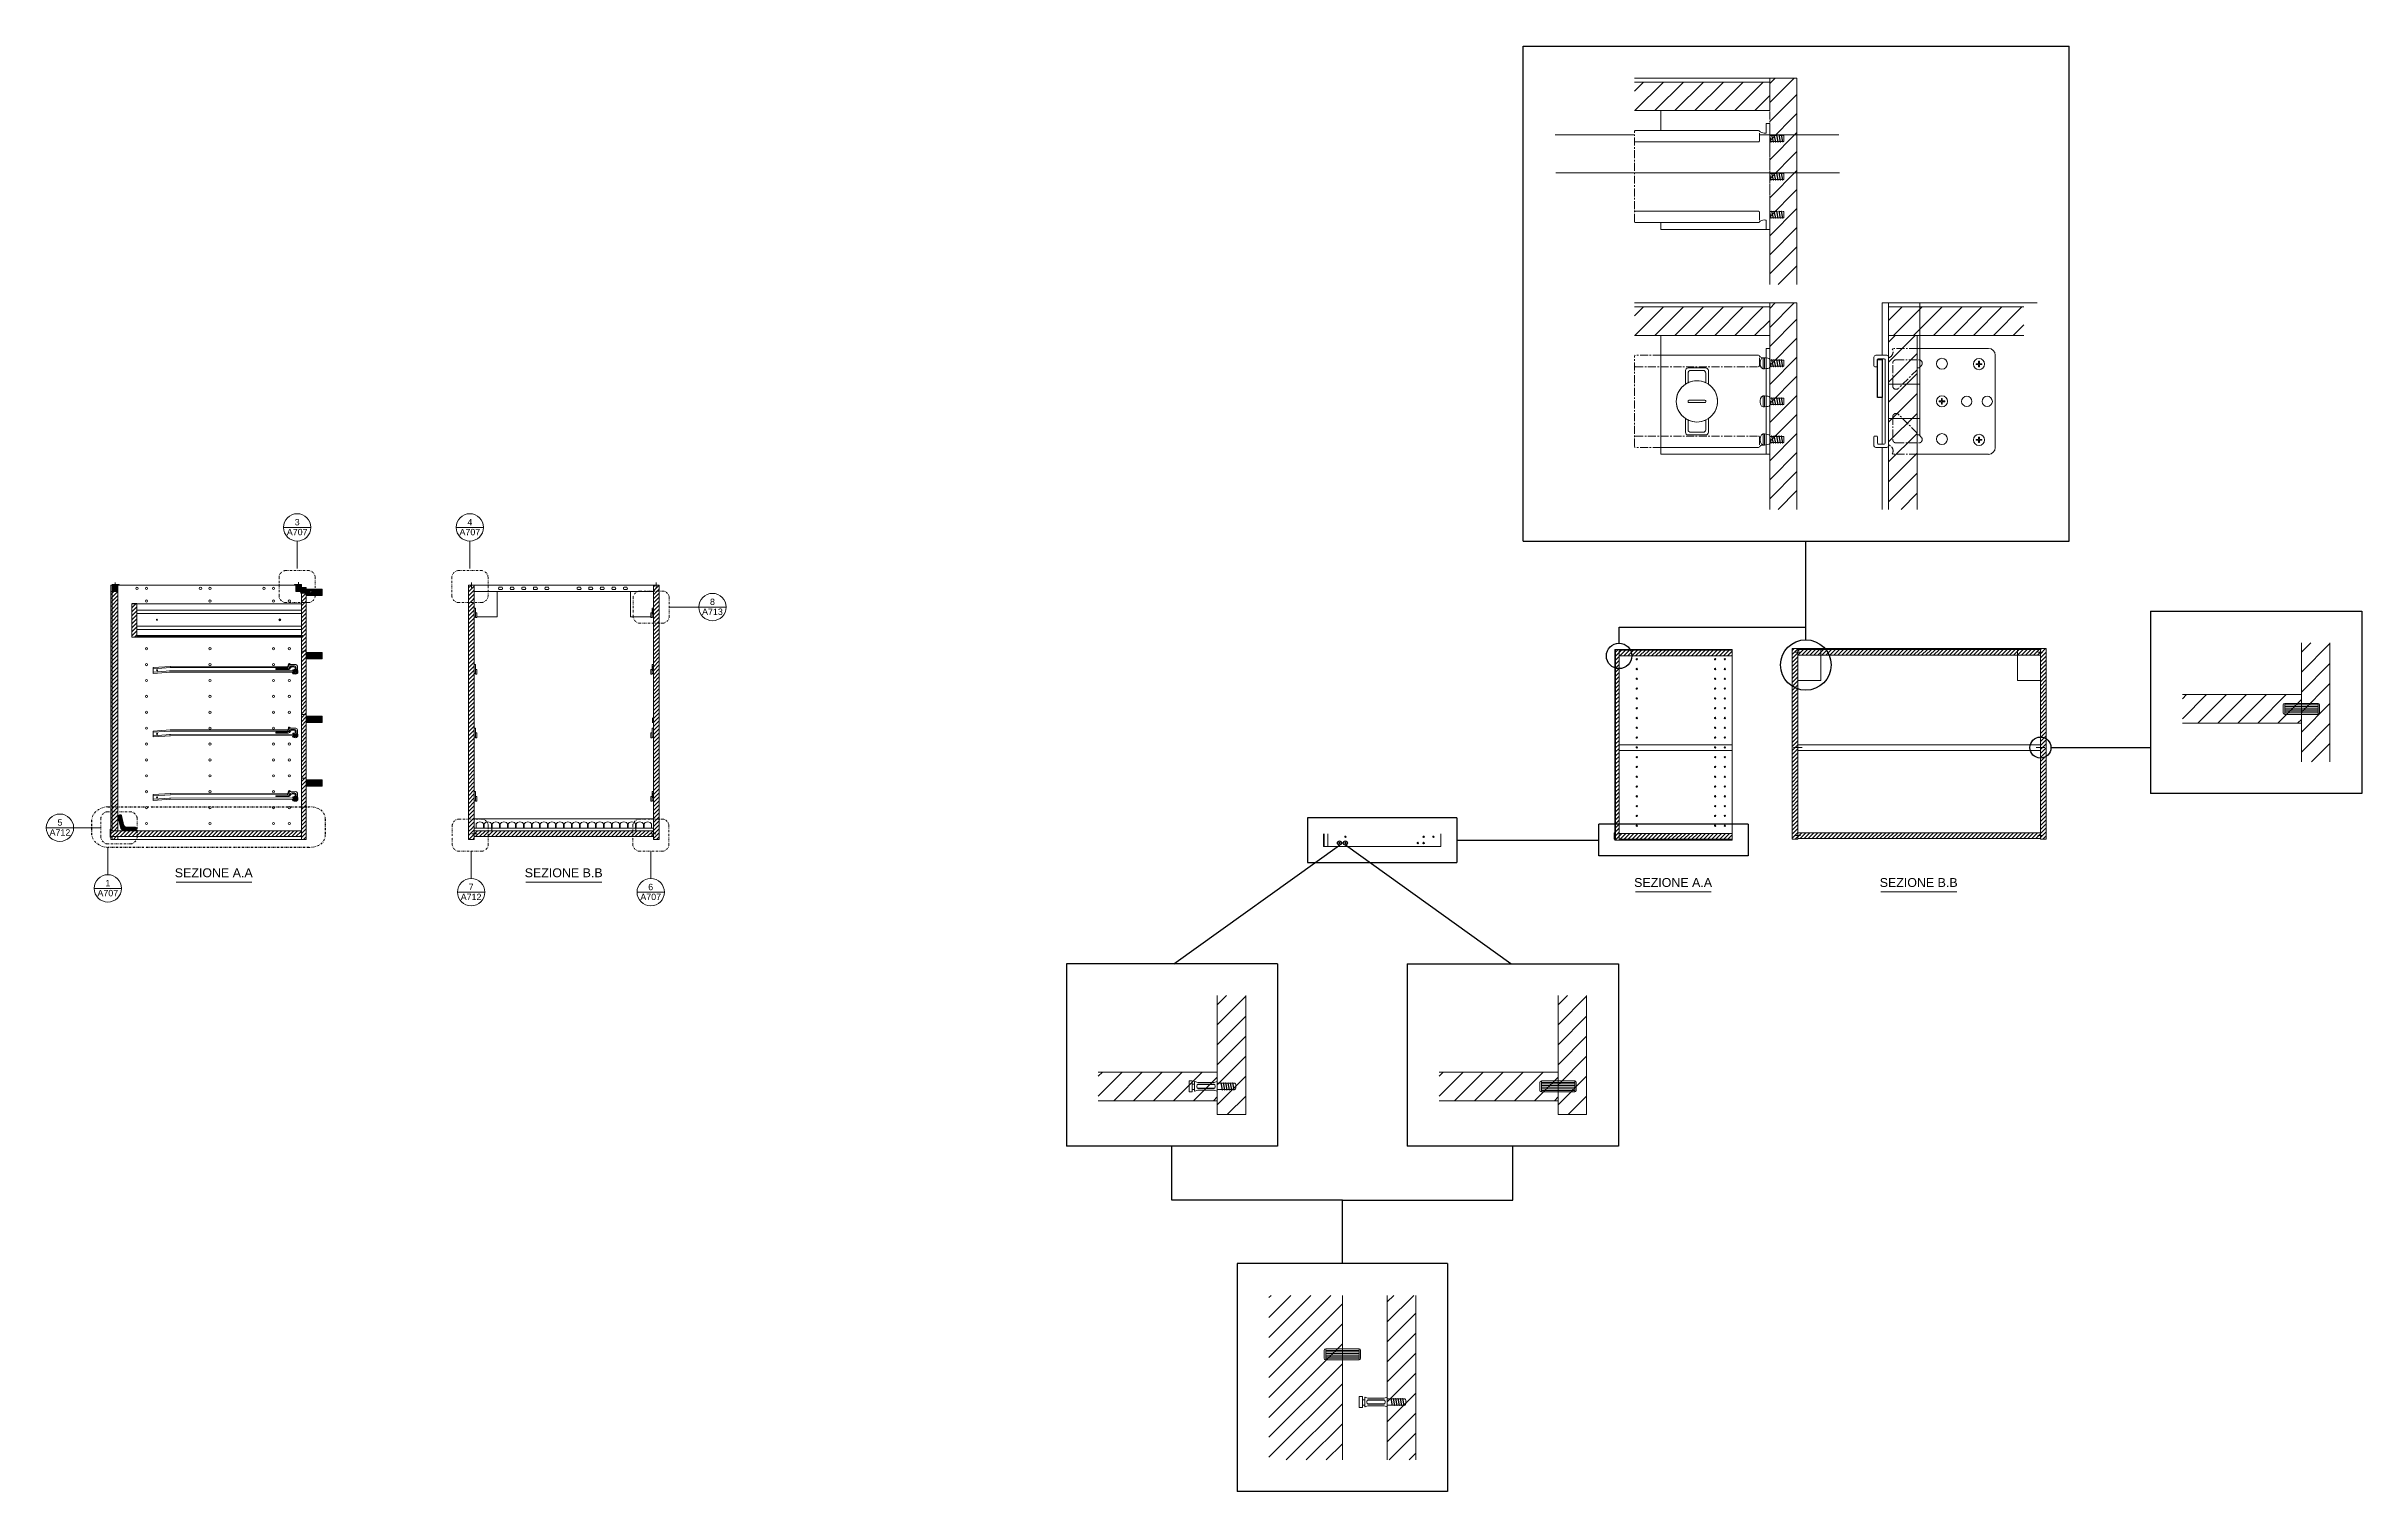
# Model space of a CAD drawing. Header units: millimetres. Extents: x 2179 to 4122, y 1235 to 3124.
# Drawn here: x 2179 to 2908, y 2669 to 3124 of the extents above; entities that cross this region are included whole.
import ezdxf
from ezdxf.enums import TextEntityAlignment as Align

# ---------------------------------------------------------------- set-up
doc = ezdxf.new("R2010")
doc.units = ezdxf.units.MM
for name, pattern in [('ACAD_ISO02W100', [15, 12, -3]), ('CENTERX2', [4, 2.5, -0.5, 0.5, -0.5]), ('TRATTOPUNTO2', [12.7, 6.35, -3.175, 0, -3.175])]:
    doc.linetypes.add(name, pattern=pattern)
for name, color, linetype, lineweight in [('A-FURN', 8, 'Continuous', 18), ('G-ANNO-DIM', 3, 'Continuous', 18), ('maniglie', 5, 'Continuous', 18), ('meccanismi', 4, 'Continuous', 18), ('viti', 2, 'Continuous', 18)]:
    doc.layers.add(name, color=color, linetype=linetype, lineweight=lineweight)
doc.layers.add('ingrandimenti', color=6, linetype='Continuous')
doc.styles.get("Standard").update_dxf_attribs({"font": 'arial.ttf'})
doc.styles.add('underline', font='arial.ttf')
pattern_1 = [(45, (80.4999, 1259.3051), (-0.62861793, 0.62861793), [])]
pattern_2 = [(225, (4103.8812, 49.595), (0.62861793, -0.62861793), [])]
pattern_3 = [(225, (4103.88123, 49.59504), (0.170624866, -0.170624866), [])]
pattern_4 = [(225, (487.2093, 720.0921), (0.62861793, -0.62861793), [])]
pattern_5 = [(45, (-1.1819, 1084.9676), (-0.62861793, 0.62861793), [])]

msp = doc.modelspace()

# ---------------------------------------------------------------- texts
at = {"layer": 'G-ANNO-DIM', "style": 'underline'}
for s, p in [('SEZIONE A.A', (2219.63, 2862.59)), ('SEZIONE B.B', (2329.82, 2862.59)), ('SEZIONE A.A', (2679.17, 2859.53)), ('SEZIONE B.B', (2756.5, 2859.53))]:
    msp.add_text(s, height=2.7972, dxfattribs=at).set_placement(p)
at = {"layer": 'G-ANNO-DIM', "linetype": 'Continuous'}
for tag, text, p in [('3', 'A301', (2258.17, 2975.36)), ('4', 'A301', (2312.55, 2975.36)), ('A707', 'A704', (2258.17, 2972.24)), ('A707', 'A704', (2312.55, 2972.24)), ('A713', 'A704', (2388.93, 2947.16)), ('8', 'A301', (2388.93, 2950.28)), ('5', 'A301', (2183.47, 2880.82)), ('A712', 'A704', (2183.47, 2877.7)), ('A707', 'A704', (2198.54, 2858.6)), ('1', 'A301', (2198.54, 2861.72)), ('7', 'A301', (2312.93, 2860.52)), ('6', 'A301', (2369.49, 2860.52)), ('A712', 'A704', (2312.93, 2857.4)), ('A707', 'A704', (2369.49, 2857.4))]:
    msp.add_attdef(tag, text=text, height=2, dxfattribs=at).set_placement(p, align=Align.TOP_CENTER)

# ---------------------------------------------------------------- blocks, each defined once
blk = doc.blocks.new('buchi')
at = {"layer": 'meccanismi'}
for p, q in [((2908.12, 1714.86), (2908.12, 1715.76)), ((2908.82, 1715.76), (2908.82, 1714.86))]:
    blk.add_line(p, q, dxfattribs=at)
for points in [[(2908.82, 1715.76), (2908.82, 1716), (2908.12, 1716), (2908.12, 1715.76)], [(2908.12, 1714.86), (2908.12, 1714.63), (2908.82, 1714.63), (2908.82, 1714.86)]]:
    blk.add_open_spline(points, degree=3, dxfattribs=at)

# ---------------------------------------------------------------- hatches: boundary and pattern name
at = {"layer": 'A-FURN', "linetype": 'CENTERX2'}
h = msp.add_hatch(dxfattribs=at)
h.set_pattern_fill('ANSI31', color=256, scale=1.334375, angle=180)
h.set_pattern_definition([(225, (10688.961, -10729.5983), (2.9957573, -2.9957573), [])])
h.paths.add_polyline_path([(2721.85, 3049.13), (2730.43, 3049.13), (2730.43, 3114.13), (2721.85, 3114.13)])
at = {"layer": 'A-FURN'}
h = msp.add_hatch(dxfattribs=at)
h.set_pattern_fill('ANSI31', color=256, scale=1.4, angle=180)
h.set_pattern_definition([(225, (11080.786, -11030.671), (3.1430896, -3.1430896), [])])
h.paths.add_polyline_path([(2679.26, 3112.9), (2679.26, 3103.9), (2721.85, 3103.9), (2721.85, 3112.9)])
h = msp.add_hatch(dxfattribs=at)
h.set_pattern_fill('ANSI31', color=256, scale=1.4, angle=180)
h.set_pattern_definition([(225, (11080.786, -11101.439), (3.1430896, -3.1430896), [])])
h.paths.add_polyline_path([(2679.26, 3042.13), (2679.26, 3033.13), (2721.85, 3033.13), (2721.85, 3042.13)])
h = msp.add_hatch(dxfattribs=at)
h.set_pattern_fill('ANSI31', color=256, scale=1.334375, angle=180)
h.set_pattern_definition([(225, (10688.961, -10800.3663), (2.9957573, -2.9957573), [])])
h.paths.add_polyline_path([(2721.85, 2978.36), (2730.43, 2978.36), (2730.43, 3043.36), (2721.85, 3043.36)])
h = msp.add_hatch(dxfattribs=at)
h.set_pattern_fill('ANSI31', color=256, scale=1.4, angle=180)
h.set_pattern_definition([(225, (11118.2245, -11101.439), (3.1430896, -3.1430896), [])])
h.paths.add_polyline_path([(2801.88, 3042.13), (2801.88, 3033.13), (2759.29, 3033.13), (2759.29, 3042.13)])
h = msp.add_hatch(dxfattribs=at)
h.set_pattern_fill('ANSI31', color=256, scale=1.4, angle=180)
h.set_pattern_definition([(225, (12279.1225, -11481.2054), (3.1430896, -3.1430896), [])])
h.paths.add_polyline_path([(2759.29, 2978.36), (2768.29, 2978.36), (2768.29, 3033.13), (2759.29, 3033.13)])
h = msp.add_hatch(dxfattribs=at)
h.set_pattern_fill('ANSI31', color=256, scale=0.28)
h.set_pattern_definition(pattern_1)
h.paths.add_polyline_path([(2207.68, 2948.62), (2206.08, 2948.62), (2206.08, 2938.12), (2207.68, 2938.12)])
h.paths.add_polyline_path([(2259.51, 2938.72), (2259.81, 2938.72), (2259.81, 2938.42), (2259.51, 2938.42), (2259.51, 2933.8), (2261.01, 2933.8), (2261.01, 2952.01), (2259.51, 2952.01)])
h.paths.add_polyline_path([(2259.51, 2953.8), (2259.51, 2952.71), (2261.01, 2952.71), (2261.01, 2953.8)])
h = msp.add_hatch(dxfattribs=at)
h.set_pattern_fill('ANSI31', color=256, scale=0.1)
h.set_pattern_definition([(45, (153.4913, 1259.3051), (-0.224506403, 0.224506403), [])])
h.paths.add_polyline_path([(2261.01, 2953.8), (2259.51, 2953.8), (2259.51, 2952.71), (2261.01, 2952.71)])
h.paths.add_polyline_path([(2262, 2952.71), (2259.51, 2952.71), (2259.51, 2952.54), (2259.55, 2952.51), (2259.57, 2952.56), (2259.62, 2952.51), (2259.64, 2952.56), (2259.69, 2952.51), (2259.71, 2952.56), (2259.76, 2952.51), (2259.78, 2952.56), (2259.83, 2952.51), (2259.85, 2952.56), (2259.9, 2952.51), (2259.92, 2952.56), (2259.97, 2952.51), (2259.99, 2952.56), (2260.04, 2952.51), (2260.06, 2952.56), (2260.11, 2952.51), (2260.13, 2952.56), (2260.18, 2952.51), (2260.2, 2952.56), (2260.25, 2952.51), (2260.27, 2952.56), (2260.32, 2952.51), (2260.34, 2952.56), (2260.39, 2952.51), (2260.41, 2952.56), (2260.46, 2952.5), (2260.48, 2952.55), (2260.53, 2952.5), (2260.55, 2952.55), (2260.6, 2952.5), (2260.62, 2952.55), (2260.67, 2952.5), (2260.69, 2952.55), (2260.74, 2952.5), (2260.76, 2952.55), (2260.81, 2952.5), (2260.83, 2952.55), (2260.88, 2952.5), (2260.9, 2952.55), (2260.95, 2952.5), (2260.97, 2952.55), (2261.02, 2952.5), (2261.04, 2952.54), (2261.09, 2952.49), (2261.11, 2952.54), (2261.16, 2952.49), (2261.18, 2952.54), (2261.23, 2952.49), (2261.25, 2952.54), (2261.3, 2952.49), (2261.32, 2952.54), (2261.37, 2952.49), (2261.39, 2952.54), (2261.44, 2952.49), (2261.46, 2952.54), (2261.51, 2952.49), (2261.53, 2952.54), (2261.58, 2952.49), (2261.6, 2952.54), (2261.65, 2952.49), (2261.67, 2952.54), (2261.72, 2952.49), (2261.74, 2952.54), (2261.79, 2952.49), (2261.81, 2952.54), (2261.86, 2952.49), (2261.89, 2952.49, -0.414214), (2261.91, 2952.46), (2261.91, 2952.21, -0.414214), (2261.89, 2952.19), (2261.88, 2952.19), (2261.86, 2952.14), (2261.81, 2952.19), (2261.79, 2952.14), (2261.74, 2952.19), (2261.72, 2952.14), (2261.67, 2952.19), (2261.65, 2952.14), (2261.6, 2952.19), (2261.58, 2952.14), (2261.53, 2952.19), (2261.51, 2952.14), (2261.46, 2952.19), (2261.44, 2952.14), (2261.39, 2952.19), (2261.37, 2952.14), (2261.32, 2952.19), (2261.3, 2952.14), (2261.25, 2952.19), (2261.23, 2952.14), (2261.18, 2952.19), (2261.16, 2952.14), (2261.11, 2952.19), (2261.09, 2952.14), (2261.04, 2952.2), (2261.02, 2952.15), (2260.97, 2952.2), (2260.95, 2952.15), (2260.9, 2952.2), (2260.88, 2952.15), (2260.83, 2952.2), (2260.81, 2952.15), (2260.76, 2952.2), (2260.74, 2952.15), (2260.69, 2952.2), (2260.67, 2952.15), (2260.62, 2952.2), (2260.6, 2952.15), (2260.55, 2952.2), (2260.53, 2952.15), (2260.48, 2952.2), (2260.46, 2952.16), (2260.41, 2952.21), (2260.39, 2952.16), (2260.34, 2952.21), (2260.32, 2952.16), (2260.27, 2952.21), (2260.25, 2952.16), (2260.2, 2952.21), (2260.18, 2952.16), (2260.13, 2952.21), (2260.11, 2952.16), (2260.06, 2952.21), (2260.04, 2952.16), (2259.99, 2952.21), (2259.97, 2952.16), (2259.92, 2952.21), (2259.9, 2952.16), (2259.85, 2952.21), (2259.83, 2952.16), (2259.78, 2952.21), (2259.76, 2952.16), (2259.71, 2952.21), (2259.69, 2952.16), (2259.64, 2952.21), (2259.62, 2952.16), (2259.57, 2952.21), (2259.55, 2952.16), (2259.51, 2952.2), (2259.51, 2952.01), (2261.98, 2952.01)])
h = msp.add_hatch(dxfattribs=at)
h.set_pattern_fill('ANSI31', color=256, scale=0.1)
h.set_pattern_definition([(45, (153.4913, 1264.04672), (-0.224506403, 0.224506403), [])])
h.paths.add_polyline_path([(2266.01, 2951.3), (2266.01, 2953.3), (2261.01, 2953.3), (2261.01, 2952.71), (2262, 2952.71), (2261.98, 2952.01), (2261.01, 2952.01), (2261.01, 2951.3)])
h = msp.add_hatch(dxfattribs=at)
h.set_pattern_fill('ANSI31', color=256, scale=0.28, angle=180)
h.set_pattern_definition(pattern_4)
h.paths.add_polyline_path([(2372.15, 2954.51), (2370.35, 2954.51), (2370.35, 2952.51), (2370.35, 2940.67, 0.059495), (2372.15, 2941.27)])
h.paths.add_polyline_path([(2372.15, 2941.27, -0.059495), (2370.35, 2940.67), (2370.35, 2884.3, -0.076968), (2372.15, 2883.05)])
h.paths.add_polyline_path([(2372.15, 2883.05, 0.076968), (2370.35, 2884.3), (2370.35, 2876.51), (2370.35, 2874.51), (2372.15, 2874.51)])
h.paths.add_polyline_path([(2370.35, 2876.51), (2370.35, 2877.18), (2360.08, 2877.18, 0.064731), (2360.5, 2875.38), (2370.35, 2875.38)])
h.paths.add_polyline_path([(2360.08, 2877.18), (2317.26, 2877.18, -0.136201), (2318.41, 2875.38), (2360.5, 2875.38, -0.064731)])
h.paths.add_polyline_path([(2317.26, 2877.18), (2313.95, 2877.18), (2313.95, 2876.51), (2313.95, 2875.38), (2318.41, 2875.38, 0.136201)])
h.paths.add_polyline_path([(2313.95, 2878.14, 0.124519), (2312.15, 2877.36), (2312.15, 2874.51), (2313.95, 2874.51)])
h.paths.add_polyline_path([(2313.95, 2954.51), (2312.15, 2954.51), (2312.15, 2949.81, 0.113961), (2313.95, 2949.81)])
h = msp.add_hatch(dxfattribs=at)
h.set_pattern_fill('ANSI31', color=256, scale=0.28, angle=180)
h.set_pattern_definition([(225, (-488.5068, 1.9532), (0.62861793, -0.62861793), [])])
h.paths.add_polyline_path([(2199.51, 2877.18), (2199.91, 2877.18), (2199.91, 2952.51), (2199.51, 2952.51)])
h = msp.add_hatch(dxfattribs=at)
h.set_pattern_fill('ANSI31', color=256, scale=0.28, angle=180)
h.set_pattern_definition(pattern_2)
h.paths.add_polyline_path([(2199.91, 2952.51), (2199.91, 2877.18), (2201.71, 2877.18), (2201.71, 2952.51)])
h = msp.add_hatch(dxfattribs=at)
h.set_pattern_fill('ANSI31', color=256, scale=0.28, angle=180)
h.set_pattern_definition(pattern_4)
h.paths.add_polyline_path([(2313.95, 2944.51), (2313.95, 2949.81, -0.113961), (2312.15, 2949.81), (2312.15, 2877.36, -0.124519), (2313.95, 2878.14), (2313.95, 2880.96)])
h = msp.add_hatch(dxfattribs=at)
h.set_pattern_fill('ANSI31', color=256, scale=0.28)
h.set_pattern_definition(pattern_1)
h.paths.add_polyline_path([(2261.01, 2932.01), (2261.01, 2933.8), (2259.51, 2933.8), (2259.51, 2913.8), (2261.01, 2913.8)])
h.paths.add_polyline_path([(2261.01, 2912.01), (2261.01, 2913.8), (2259.51, 2913.8), (2259.51, 2893.8), (2261.01, 2893.8)])
h.paths.add_polyline_path([(2261.01, 2893.8), (2259.51, 2893.8), (2259.51, 2874.51), (2261.01, 2874.51)])
h = msp.add_hatch(dxfattribs=at)
h.set_pattern_fill('ANSI31', color=256, scale=0.1)
h.set_pattern_definition([(45, (41.90372, 1259.3051), (-0.224506403, 0.224506403), [])])
h.paths.add_polyline_path([(2266.01, 2933.3), (2261.01, 2933.3), (2261.01, 2932.01), (2261.01, 2931.3), (2266.01, 2931.3)])
h.paths.add_polyline_path([(2266.01, 2913.3), (2261.01, 2913.3), (2261.01, 2912.01), (2261.01, 2911.3), (2266.01, 2911.3)])
h.paths.add_polyline_path([(2266.01, 2893.3), (2261.01, 2893.3), (2261.01, 2891.3), (2266.01, 2891.3)])
h = msp.add_hatch(dxfattribs=at)
h.set_pattern_fill('ANSI31', color=256, scale=0.28)
h.set_pattern_definition(pattern_5)
h.paths.add_polyline_path([(2710.08, 2876.34), (2674.43, 2876.34), (2674.43, 2874.54), (2710.08, 2874.54)])
h.paths.add_polyline_path([(2674.43, 2880.77), (2673.32, 2880.77), (2673.32, 2874.3), (2674.43, 2874.3)])
h.paths.add_polyline_path([(2673.32, 2876.34), (2673.08, 2876.34), (2673.08, 2874.54), (2673.32, 2874.54)])
h.paths.add_polyline_path([(2674.43, 2934.3), (2673.32, 2934.3), (2673.32, 2880.77), (2674.43, 2880.77)])
h = msp.add_hatch(dxfattribs=at)
h.set_pattern_fill('ANSI31', color=256, scale=0.28)
h.set_pattern_definition(pattern_5)
h.paths.add_polyline_path([(2710.08, 2934.05), (2674.43, 2934.05), (2674.43, 2932.25), (2710.08, 2932.25)])
h.paths.add_polyline_path([(2673.32, 2934.05), (2673.08, 2934.05), (2673.08, 2932.25), (2673.32, 2932.25)])
h = msp.add_hatch(dxfattribs=at)
h.set_pattern_fill('ANSI31', color=256, scale=0.28, angle=180)
h.set_pattern_definition([(225, (4478.8923, 29.6313), (0.62861793, -0.62861793), [])])
h.paths.add_polyline_path([(2807.11, 2874.54), (2808.91, 2874.54), (2808.91, 2934.54), (2807.11, 2934.54)])
h.paths.add_polyline_path([(2728.91, 2874.54), (2730.71, 2874.54), (2730.71, 2934.54), (2728.91, 2934.54)])
h = msp.add_hatch(dxfattribs=at)
h.set_pattern_fill('ANSI31', color=256, scale=0.28, angle=180)
h.set_pattern_definition([(225, (4478.8923, 105.5846), (0.62861793, -0.62861793), [])])
h.paths.add_polyline_path([(2730.71, 2932.5), (2730.71, 2934.3), (2807.11, 2934.3), (2807.11, 2932.5), (2784.73, 2932.5)])
h = msp.add_hatch(dxfattribs=at)
h.set_pattern_fill('ANSI31', color=256, scale=1.400002, angle=180)
h.set_pattern_definition([(225, (5196.306, -8.5054), (3.143094, -3.143094), [])])
h.paths.add_polyline_path([(2889.27, 2936.36), (2889.27, 2908.9), (2889.27, 2898.9), (2898.27, 2898.9), (2898.27, 2936.36)])
h = msp.add_hatch(dxfattribs=at)
h.set_pattern_fill('ANSI31', color=256, scale=1.4, angle=180)
h.set_pattern_definition([(225, (11248.2033, -11214.5034), (3.1430896, -3.1430896), [])])
h.paths.add_polyline_path([(2851.81, 2920.06), (2851.81, 2911.06), (2889.27, 2911.06), (2889.27, 2920.06)])
h = msp.add_hatch(dxfattribs=at)
h.set_pattern_fill('ANSI31', color=256, scale=0.28, angle=180)
h.set_pattern_definition(pattern_2)
h.paths.add_polyline_path([(2199.51, 2877.18), (2199.51, 2875.38), (2259.51, 2875.38), (2259.51, 2877.18)])
h = msp.add_hatch(dxfattribs=at)
h.set_pattern_fill('ANSI31', color=256, scale=0.28, angle=180)
h.set_pattern_definition(pattern_2)
h.paths.add_polyline_path([(2199.91, 2875.38), (2199.91, 2874.51), (2201.71, 2874.51), (2201.71, 2875.38)])
h = msp.add_hatch(dxfattribs=at)
h.set_pattern_fill('ANSI31', color=256, scale=0.28, angle=180)
h.set_pattern_definition([(225, (4478.8923, 49.678), (0.62861793, -0.62861793), [])])
h.paths.add_polyline_path([(2730.71, 2876.59), (2730.71, 2874.79), (2807.11, 2874.79), (2807.11, 2876.59), (2784.73, 2876.59)])
h = msp.add_hatch(dxfattribs=at)
h.set_pattern_fill('ANSI31', color=256, scale=1.400002, angle=180)
h.set_pattern_definition([(225, (4854.9042, -119.5086), (3.143094, -3.143094), [])])
h.paths.add_polyline_path([(2547.87, 2825.36), (2547.87, 2797.9), (2547.87, 2787.9), (2556.87, 2787.9), (2556.87, 2825.36)])
h = msp.add_hatch(dxfattribs=at)
h.set_pattern_fill('ANSI31', color=256, scale=1.400002, angle=180)
h.set_pattern_definition([(225, (4962.2355, -119.5086), (3.143094, -3.143094), [])])
h.paths.add_polyline_path([(2655.2, 2825.36), (2655.2, 2797.9), (2655.2, 2787.9), (2664.2, 2787.9), (2664.2, 2825.36)])
h = msp.add_hatch(dxfattribs=at)
h.set_pattern_fill('ANSI31', color=256, scale=1.4, angle=180)
h.set_pattern_definition([(225, (10906.8016, -11333.311), (3.1430896, -3.1430896), [])])
h.paths.add_polyline_path([(2510.41, 2801.26), (2510.41, 2792.26), (2547.87, 2792.26), (2547.87, 2801.26)])
h = msp.add_hatch(dxfattribs=at)
h.set_pattern_fill('ANSI31', color=256, scale=1.4, angle=180)
h.set_pattern_definition([(225, (11014.133, -11333.311), (3.1430896, -3.1430896), [])])
h.paths.add_polyline_path([(2617.74, 2801.26), (2617.74, 2792.26), (2655.2, 2792.26), (2655.2, 2801.26)])
h = msp.add_hatch(dxfattribs=at)
h.set_pattern_fill('ANSI31', color=256, scale=1.400002, angle=180)
h.set_pattern_definition([(225, (4813.239, -257.02), (3.143094, -3.143094), [])])
h.paths.add_polyline_path([(2564.16, 2679.2), (2587.3, 2679.2), (2587.3, 2730.96), (2564.16, 2730.96)])
h = msp.add_hatch(dxfattribs=at)
h.set_pattern_fill('ANSI31', color=256, scale=1.400002, angle=180)
h.set_pattern_definition([(225, (4908.466, -257.02), (3.143094, -3.143094), [])])
h.paths.add_polyline_path([(2601.43, 2679.2), (2610.43, 2679.2), (2610.43, 2730.96), (2601.43, 2730.96)])
at = {"layer": 'meccanismi'}
h = msp.add_hatch(dxfattribs=at)
h.set_pattern_fill('ANSI31', color=256, scale=0.076, angle=180)
h.set_pattern_definition(pattern_3)
h.paths.add_polyline_path([(2199.91, 2954.51), (2199.91, 2952.51), (2201.71, 2952.51), (2201.71, 2954.51)])
h.paths.add_polyline_path([(2199.91, 2954.71), (2199.91, 2954.51), (2201.71, 2954.51), (2202.11, 2954.51), (2202.11, 2954.71)])
h = msp.add_hatch(dxfattribs=at)
h.set_pattern_fill('ANSI31', color=256, scale=0.076, angle=180)
h.set_pattern_definition(pattern_3)
h.paths.add_polyline_path([(2257.71, 2954.51), (2257.71, 2952.51), (2259.51, 2952.51), (2259.51, 2954.51)])
h.paths.add_polyline_path([(2257.31, 2954.71), (2257.31, 2954.51), (2259.51, 2954.51), (2259.51, 2954.71)])
h = msp.add_hatch(dxfattribs=at)
h.set_pattern_fill('ANSI31', color=256, scale=0.01)
h.set_pattern_definition([(45, (153.49129, 1259.305098), (-0.0224506403, 0.0224506403), [])])
h.paths.add_polyline_path([(2259.41, 2952.71, 0.245877), (2259.21, 2952.39), (2259.36, 2952.39), (2259.36, 2952.33), (2259.21, 2952.33, 0.245877), (2259.41, 2952.01)])
h.paths.add_polyline_path([(2259.51, 2952.79, 0.414214), (2259.49, 2952.81), (2259.43, 2952.81, 0.414214), (2259.41, 2952.79), (2259.41, 2951.93, 0.414214), (2259.43, 2951.91), (2259.49, 2951.91, 0.414214), (2259.51, 2951.93)])
h = msp.add_hatch(dxfattribs=at)
h.set_pattern_fill('ANSI31', color=256, scale=0.076, angle=180)
h.set_pattern_definition([(225, (-488.50682, 1.95323), (0.170624866, -0.170624866), [])])
edge = h.paths.add_edge_path()
edge.add_spline(control_points=[(2207.27, 2877.27), (2207.65, 2877.27), (2207.63, 2878.4), (2207.25, 2878.39)], knot_values=[0, 0, 0, 0, 1.2, 1.2, 1.2, 1.2], degree=3, periodic=0)
edge.add_line((2207.25, 2878.39), (2204.38, 2878.35))
edge.add_spline(control_points=[(2204.38, 2878.35), (2203.83, 2878.34), (2203.52, 2879.14), (2203.39, 2879.68)], knot_values=[0, 0, 0, 0, 1.77071, 1.77071, 1.77071, 1.77071], degree=3, periodic=0)
edge.add_line((2203.39, 2879.68), (2203.08, 2880.97))
edge.add_line((2203.08, 2880.97), (2201.92, 2880.97))
edge.add_line((2201.92, 2880.97), (2202.56, 2878.32))
edge.add_spline(control_points=[(2202.56, 2878.32), (2202.56, 2877.79), (2203.17, 2877.2), (2203.7, 2877.21)], knot_values=[0, 0, 0, 0, 1.697056, 1.697056, 1.697056, 1.697056], degree=3, periodic=0)
edge.add_line((2203.7, 2877.21), (2207.27, 2877.27))
edge = h.paths.add_edge_path()
edge.add_spline(control_points=[(2202.81, 2882.06), (2202.73, 2882.39), (2201.79, 2882.2), (2201.71, 2881.88)], knot_values=[0, 0, 0, 0, 1.105833, 1.105833, 1.105833, 1.105833], degree=3, periodic=0)
edge.add_line((2201.71, 2881.88), (2201.71, 2881.79))
edge.add_line((2201.71, 2881.79), (2201.92, 2880.97))
edge.add_line((2201.92, 2880.97), (2203.08, 2880.97))
edge.add_line((2203.08, 2880.97), (2202.81, 2882.06))

# ---------------------------------------------------------------- linework, layer by layer
at = {"layer": 'A-FURN', "linetype": 'CENTERX2'}
msp.add_line((2721.85, 3049.13), (2721.85, 3114.13), dxfattribs=at)
at = {"layer": 'A-FURN'}
for p, q in [((2721.85, 3114.13), (2730.43, 3114.13)), ((2730.43, 3049.13), (2730.43, 3114.13)), ((2721.85, 3112.9), (2679.26, 3112.9)), ((2679.26, 3103.9), (2721.85, 3103.9)), ((2687.54, 3097.65), (2687.54, 3103.9)), ((2687.54, 3066.47), (2687.54, 3068.64)), ((2721.85, 3042.13), (2679.26, 3042.13)), ((2721.85, 2978.36), (2721.85, 3043.36)), ((2721.85, 3043.36), (2730.43, 3043.36)), ((2730.43, 2978.36), (2730.43, 3043.36)), ((2757.29, 3043.36), (2759.29, 3043.36)), ((2759.29, 3043.36), (2759.29, 2978.36)), ((2759.29, 3042.13), (2801.88, 3042.13)), ((2679.26, 3033.13), (2721.85, 3033.13)), ((2801.88, 3033.13), (2759.29, 3033.13)), ((2199.51, 2954.51), (2199.91, 2954.51)), ((2199.91, 2954.51), (2199.91, 2877.18)), ((2201.71, 2877.18), (2201.71, 2954.51)), ((2312.15, 2954.51), (2312.15, 2874.51)), ((2312.15, 2954.51), (2313.95, 2954.51)), ((2313.95, 2874.51), (2313.95, 2954.51)), ((2370.35, 2874.51), (2370.35, 2954.51)), ((2370.35, 2954.51), (2372.15, 2954.51)), ((2372.15, 2874.51), (2372.15, 2954.51)), ((2206.08, 2948.62), (2259.51, 2948.62)), ((2206.08, 2948.62), (2206.08, 2938.12)), ((2207.68, 2948.62), (2207.68, 2938.12)), ((2259.51, 2946.62), (2207.68, 2946.62)), ((2207.68, 2945.62), (2259.51, 2945.62)), ((2321.15, 2952.51), (2321.15, 2944.51)), ((2259.51, 2941.62), (2207.68, 2941.62)), ((2207.68, 2940.62), (2259.51, 2940.62)), ((2259.51, 2938.72), (2207.68, 2938.72)), ((2259.51, 2938.42), (2207.68, 2938.42)), ((2259.51, 2938.42), (2259.81, 2938.42)), ((2259.81, 2938.42), (2259.81, 2938.72)), ((2321.15, 2944.51), (2314.75, 2944.51)), ((2259.51, 2938.12), (2206.08, 2938.12)), ((2206.08, 2938.12), (2207.68, 2938.12)), ((2673.08, 2934.3), (2673.32, 2934.3)), ((2673.32, 2934.3), (2673.32, 2874.3)), ((2674.43, 2874.3), (2674.43, 2934.3)), ((2728.91, 2934.54), (2728.91, 2874.54)), ((2728.91, 2934.54), (2730.71, 2934.54)), ((2730.71, 2874.54), (2730.71, 2934.54)), ((2807.11, 2934.3), (2730.71, 2934.3)), ((2730.71, 2932.5), (2807.11, 2932.5)), ((2730.71, 2932.5), (2752.56, 2932.5)), ((2737.91, 2934.54), (2737.91, 2924.54)), ((2807.11, 2874.54), (2807.11, 2934.54)), ((2807.11, 2934.54), (2808.91, 2934.54)), ((2808.91, 2874.54), (2808.91, 2934.54)), ((2889.27, 2898.9), (2889.27, 2936.36)), ((2898.27, 2898.9), (2898.27, 2936.36)), ((2737.91, 2924.54), (2730.71, 2924.54)), ((2851.81, 2920.06), (2889.27, 2920.06)), ((2889.27, 2911.06), (2851.81, 2911.06)), ((2201.71, 2895.31), (2201.71, 2884.31)), ((2199.51, 2877.18), (2259.51, 2877.18)), ((2199.51, 2874.51), (2199.51, 2875.38)), ((2199.91, 2875.38), (2199.91, 2874.51)), ((2201.71, 2874.51), (2201.71, 2875.38)), ((2312.15, 2874.51), (2313.95, 2874.51)), ((2313.95, 2877.18), (2370.35, 2877.18)), ((2370.35, 2875.38), (2313.95, 2875.38)), ((2370.35, 2874.51), (2372.15, 2874.51)), ((2372.15, 2874.51), (2370.35, 2874.51)), ((2581.57, 2876.24), (2581.57, 2872.26)), ((2582.68, 2872.26), (2582.68, 2876.24)), ((2728.91, 2874.54), (2730.71, 2874.54)), ((2730.71, 2876.59), (2807.11, 2876.59)), ((2730.71, 2876.59), (2752.56, 2876.59)), ((2807.11, 2874.79), (2730.71, 2874.79)), ((2807.11, 2874.54), (2807.11, 2874.74)), ((2807.11, 2874.54), (2808.91, 2874.54)), ((2808.91, 2874.54), (2807.11, 2874.54)), ((2547.87, 2787.9), (2547.87, 2825.36)), ((2556.87, 2787.9), (2556.87, 2825.36)), ((2655.2, 2787.9), (2655.2, 2825.36)), ((2664.2, 2787.9), (2664.2, 2825.36)), ((2510.41, 2801.26), (2547.87, 2801.26)), ((2617.74, 2801.26), (2655.2, 2801.26)), ((2547.87, 2792.26), (2510.41, 2792.26)), ((2547.87, 2787.9), (2556.87, 2787.9)), ((2556.87, 2787.9), (2547.87, 2787.9)), ((2655.2, 2792.26), (2617.74, 2792.26)), ((2655.2, 2787.9), (2664.2, 2787.9)), ((2664.2, 2787.9), (2655.2, 2787.9)), ((2587.3, 2730.96), (2587.3, 2679.2)), ((2601.43, 2679.19), (2601.43, 2730.96)), ((2610.43, 2679.19), (2610.43, 2730.96))]:
    msp.add_line(p, q, dxfattribs=at)
at = {"layer": 'A-FURN', "lineweight": -3}
for p, q in [((2207.68, 2948.62), (2206.08, 2948.62)), ((2259.51, 2938.72), (2259.81, 2938.72)), ((2259.81, 2938.42), (2259.51, 2938.42)), ((2259.81, 2938.72), (2259.81, 2938.42))]:
    msp.add_line(p, q, dxfattribs=at)
at = {"layer": 'A-FURN'}
for points in [[(2679.26, 3114.13), (2721.85, 3114.13)], [(2721.85, 3114.13), (2721.85, 3104.6)], [(2721.85, 3114.13), (2721.85, 3103.9)], [(2687.54, 3066.47), (2721.85, 3066.47)], [(2721.85, 3049.13), (2721.85, 3066.47)], [(2679.26, 3043.36), (2721.85, 3043.36)], [(2721.85, 3043.36), (2721.85, 3033.83)], [(2721.85, 3043.36), (2721.85, 3033.13)], [(2806.12, 3043.36), (2757.29, 3043.36), (2757.29, 3026.88)], [(2801.88, 3043.36), (2759.29, 3043.36)], [(2769.1, 3029.04), (2769.1, 3043.36)], [(2687.54, 3033.13), (2687.54, 2995.71), (2721.85, 2995.71)], [(2768.29, 3033.13), (2768.29, 2978.36)], [(2757.29, 3025.8), (2757.29, 2998.95)], [(2769.1, 3017.78), (2769.1, 3029.04), (2768.29, 3029.04)], [(2768.29, 3017.78), (2759.29, 3017.78)], [(2768.29, 3006.97), (2759.29, 3006.97)], [(2757.29, 2997.87), (2757.29, 2978.36)], [(2721.85, 2978.36), (2721.85, 2995.71)], [(2259.51, 2954.51), (2199.51, 2954.51), (2199.51, 2877.18)], [(2199.51, 2874.51), (2259.51, 2874.51), (2259.51, 2954.51)], [(2259.51, 2953.8), (2259.51, 2952.71)], [(2259.51, 2953.8), (2261.01, 2953.8)], [(2261.01, 2953.8), (2261.01, 2952.71)], [(2199.91, 2952.51), (2199.51, 2952.51), (2199.51, 2877.18), (2199.91, 2877.18), (2199.91, 2952.51)], [(2259.51, 2952.01), (2259.51, 2933.8)], [(2261.01, 2952.01), (2261.01, 2933.8)], [(2363.15, 2952.51), (2363.15, 2944.51), (2369.55, 2944.51)], [(2313.95, 2876.51), (2313.95, 2944.51)], [(2370.35, 2876.51), (2370.35, 2944.51)], [(2259.51, 2933.8), (2261.01, 2933.8)], [(2259.51, 2933.8), (2261.01, 2933.8)], [(2261.01, 2933.8), (2261.01, 2932.01)], [(2261.01, 2932.01), (2261.01, 2913.8)], [(2710.08, 2934.3), (2673.08, 2934.3), (2673.08, 2874.3), (2710.08, 2874.3), (2710.08, 2934.3)], [(2673.08, 2932.25), (2673.08, 2934.05), (2673.32, 2934.05)], [(2673.32, 2932.25), (2673.08, 2932.25), (2673.08, 2932.25)], [(2674.43, 2934.05), (2710.08, 2934.05), (2710.08, 2932.94)], [(2710.08, 2934.05), (2710.08, 2932.25), (2674.43, 2932.25)], [(2730.71, 2934.54), (2807.11, 2934.54)], [(2799.91, 2934.54), (2799.91, 2924.54), (2807.11, 2924.54)], [(2807.11, 2934.54), (2807.11, 2932.54)], [(2889.27, 2908.9), (2889.27, 2936.36)], [(2730.71, 2874.54), (2730.71, 2924.54)], [(2807.11, 2874.54), (2807.11, 2924.54)], [(2889.27, 2920.06), (2889.27, 2911.06)], [(2259.51, 2913.8), (2261.01, 2913.8)], [(2259.51, 2913.8), (2261.01, 2913.8)], [(2261.01, 2913.8), (2261.01, 2912.01)], [(2261.01, 2912.01), (2261.01, 2893.8)], [(2710.08, 2903.4), (2710.08, 2902.5), (2674.43, 2902.5), (2674.43, 2904.3), (2710.08, 2904.3), (2710.08, 2903.4)], [(2730.71, 2903.4), (2730.71, 2904.3), (2807.11, 2904.3), (2807.11, 2902.5), (2730.71, 2902.5), (2730.71, 2903.4)], [(2259.51, 2893.8), (2261.01, 2893.8)], [(2259.51, 2893.8), (2261.01, 2893.8)], [(2261.01, 2893.8), (2261.01, 2874.51)], [(2199.51, 2877.72), (2199.51, 2875.38), (2259.51, 2875.38), (2259.51, 2877.18)], [(2199.91, 2874.51), (2201.71, 2874.51)], [(2259.51, 2874.51), (2261.01, 2874.51)], [(2581.32, 2876.24), (2581.32, 2872.26), (2618.32, 2872.26), (2618.32, 2876.24)], [(2673.08, 2876.34), (2673.08, 2874.54), (2673.32, 2874.54)], [(2673.32, 2876.34), (2673.08, 2876.34), (2673.08, 2876.34)], [(2673.32, 2874.3), (2674.43, 2874.3)], [(2710.08, 2874.54), (2710.08, 2876.34), (2674.43, 2876.34)], [(2674.43, 2874.54), (2710.08, 2874.54), (2710.08, 2875.65)], [(2730.71, 2874.79), (2730.71, 2874.54)], [(2807.11, 2875.69), (2807.11, 2874.54)], [(2807.11, 2875.69), (2807.11, 2874.79)], [(2655.2, 2797.9), (2655.2, 2825.36)], [(2547.87, 2801.26), (2547.87, 2792.26)], [(2655.2, 2801.26), (2655.2, 2792.26)]]:
    msp.add_lwpolyline(points, dxfattribs=at)
at = {"layer": 'A-FURN', "lineweight": -3}
msp.add_lwpolyline([(2259.51, 2952.71), (2262, 2952.71), (2261.98, 2952.01), (2259.51, 2952.01)], dxfattribs=at)
at = {"layer": 'A-FURN'}
for centre, radius in [((2207.71, 2953.51), 0.35), ((2210.71, 2953.51), 0.35), ((2227.71, 2953.51), 0.4), ((2230.71, 2953.51), 0.35), ((2247.71, 2953.51), 0.4), ((2250.71, 2953.51), 0.35), ((2210.71, 2949.51), 0.35), ((2230.71, 2949.51), 0.35), ((2250.71, 2949.51), 0.35), ((2255.71, 2949.51), 0.35), ((2210.71, 2934.51), 0.35), ((2230.71, 2934.51), 0.35), ((2250.71, 2934.51), 0.35), ((2255.71, 2934.51), 0.35), ((2679.98, 2931.21), 0.216), ((2704.65, 2931.21), 0.216), ((2707.73, 2931.21), 0.216), ((2210.71, 2929.51), 0.35), ((2210.71, 2924.51), 0.35), ((2230.71, 2929.51), 0.35), ((2230.71, 2924.51), 0.35), ((2250.71, 2929.51), 0.35), ((2250.71, 2924.51), 0.35), ((2255.71, 2924.51), 0.35), ((2679.98, 2928.13), 0.216), ((2679.98, 2925.05), 0.216), ((2704.65, 2928.13), 0.216), ((2704.65, 2925.05), 0.216), ((2707.73, 2928.13), 0.216), ((2707.73, 2925.05), 0.216), ((2210.71, 2919.51), 0.35), ((2230.71, 2919.51), 0.35), ((2250.71, 2919.51), 0.35), ((2255.71, 2919.51), 0.35), ((2679.98, 2921.96), 0.216), ((2679.98, 2918.88), 0.216), ((2704.65, 2921.96), 0.216), ((2704.65, 2918.88), 0.216), ((2707.73, 2921.96), 0.216), ((2707.73, 2918.88), 0.216), ((2210.71, 2914.51), 0.35), ((2210.71, 2909.51), 0.35), ((2230.71, 2914.51), 0.35), ((2230.71, 2909.51), 0.35), ((2250.71, 2914.51), 0.35), ((2250.71, 2909.51), 0.35), ((2255.71, 2914.51), 0.35), ((2679.98, 2915.8), 0.216), ((2679.98, 2912.71), 0.216), ((2679.98, 2909.63), 0.216), ((2704.65, 2915.8), 0.216), ((2704.65, 2912.71), 0.216), ((2704.65, 2909.63), 0.216), ((2707.73, 2915.8), 0.216), ((2707.73, 2912.71), 0.216), ((2707.73, 2909.63), 0.216), ((2210.71, 2904.51), 0.35), ((2230.71, 2904.51), 0.35), ((2250.71, 2904.51), 0.35), ((2255.71, 2904.51), 0.35), ((2679.98, 2906.55), 0.216), ((2679.98, 2903.46), 0.216), ((2704.65, 2906.55), 0.216), ((2704.65, 2903.46), 0.216), ((2707.73, 2906.55), 0.216), ((2707.73, 2903.46), 0.216), ((2210.71, 2899.51), 0.35), ((2210.71, 2894.51), 0.35), ((2230.71, 2899.51), 0.35), ((2230.71, 2894.51), 0.35), ((2250.71, 2899.51), 0.35), ((2250.71, 2894.51), 0.35), ((2255.71, 2899.51), 0.35), ((2255.71, 2894.51), 0.35), ((2679.98, 2900.38), 0.216), ((2679.98, 2897.3), 0.216), ((2704.65, 2900.38), 0.216), ((2704.65, 2897.3), 0.216), ((2707.73, 2900.38), 0.216), ((2707.73, 2897.3), 0.216), ((2210.71, 2889.51), 0.35), ((2230.71, 2889.51), 0.35), ((2250.71, 2889.51), 0.35), ((2679.98, 2894.21), 0.216), ((2679.98, 2891.13), 0.216), ((2679.98, 2888.05), 0.216), ((2704.65, 2894.21), 0.216), ((2704.65, 2891.13), 0.216), ((2704.65, 2888.05), 0.216), ((2707.73, 2894.21), 0.216), ((2707.73, 2891.13), 0.216), ((2707.73, 2888.05), 0.216), ((2210.71, 2884.51), 0.35), ((2230.71, 2884.51), 0.35), ((2250.71, 2884.51), 0.35), ((2255.71, 2884.51), 0.35), ((2679.98, 2884.96), 0.216), ((2679.98, 2881.88), 0.216), ((2704.65, 2884.96), 0.216), ((2704.65, 2881.88), 0.216), ((2707.73, 2884.96), 0.216), ((2707.73, 2881.88), 0.216), ((2210.71, 2879.51), 0.35), ((2230.71, 2879.51), 0.35), ((2250.71, 2879.51), 0.35), ((2255.71, 2879.51), 0.35), ((2586.38, 2873.36), 0.247), ((2588.23, 2875.35), 0.216), ((2588.23, 2873.36), 0.216), ((2588.23, 2873.36), 0.216), ((2611.04, 2873.36), 0.216), ((2612.89, 2873.36), 0.247), ((2612.89, 2875.35), 0.216), ((2615.98, 2875.35), 0.216), ((2679.98, 2878.8), 0.216), ((2704.65, 2878.8), 0.216), ((2707.73, 2878.8), 0.216)]:
    msp.add_circle(centre, radius, dxfattribs=at)
for centre, start, end in [((2255.71, 2929.51), 2.50684, 219.9823), ((2255.71, 2909.51), 2.50683, 219.98231), ((2255.71, 2889.51), 2.50681, 219.98232)]:
    msp.add_arc(centre, 0.35, start, end, dxfattribs=at)
at = {"layer": 'Defpoints', "lineweight": 18}
for points in [[(2679.26, 3096.29), (2654.26, 3096.29)], [(2718.6, 3096.29), (2743.6, 3096.29)], [(2718.87, 3084.35), (2654.53, 3084.35)], [(2718.87, 3084.35), (2743.87, 3084.35)]]:
    msp.add_lwpolyline(points, dxfattribs=at)
at = {"layer": 'Defpoints'}
msp.add_lwpolyline([(2755.77, 3025.53), (2757.29, 3025.53), (2757.29, 3013.58), (2755.77, 3013.58), (2755.77, 3025.53)], dxfattribs=at)
at = {"layer": 'G-ANNO-DIM'}
for p, q in [((2220.03, 2861.02), (2243.92, 2861.02)), ((2330.22, 2861.02), (2354.12, 2861.02)), ((2679.56, 2857.96), (2703.46, 2857.96)), ((2756.89, 2857.96), (2780.79, 2857.96))]:
    msp.add_line(p, q, dxfattribs=at)
for points in [[(2262.47, 2972.72), (2253.88, 2972.72)], [(2258.17, 2968.42), (2258.17, 2959.82)], [(2316.85, 2972.72), (2308.26, 2972.72)], [(2312.55, 2968.42), (2312.55, 2959.82)], [(2384.63, 2947.64), (2375.34, 2947.64)], [(2393.22, 2947.64), (2384.63, 2947.64)], [(2187.76, 2878.18), (2179.17, 2878.18)], [(2196.37, 2878.18), (2187.76, 2878.18)], [(2198.54, 2871.99), (2198.54, 2863.38)], [(2312.93, 2870.79), (2312.93, 2862.18)], [(2369.49, 2870.79), (2369.49, 2862.18)], [(2202.84, 2859.09), (2194.24, 2859.09)], [(2317.23, 2857.88), (2308.64, 2857.88)], [(2373.78, 2857.88), (2365.19, 2857.88)]]:
    msp.add_lwpolyline(points, dxfattribs=at)
at = {"layer": 'G-ANNO-DIM', "linetype": 'TRATTOPUNTO2', "ltscale": 0.1}
for points in [[(2252.45, 2951.06), (2252.45, 2957.09)], [(2254.49, 2959.13), (2261.78, 2959.13)], [(2263.82, 2957.09), (2263.82, 2951.06)], [(2306.88, 2951.06), (2306.88, 2957.09)], [(2308.93, 2959.13), (2316.21, 2959.13)], [(2318.26, 2957.09), (2318.26, 2951.06)], [(2261.78, 2949.02), (2254.49, 2949.02)], [(2316.21, 2949.02), (2308.93, 2949.02)], [(2363.96, 2944.6), (2363.96, 2950.63)], [(2366.01, 2952.67), (2373.29, 2952.67)], [(2375.34, 2950.63), (2375.34, 2944.6)], [(2373.29, 2942.56), (2366.01, 2942.56)], [(2196.37, 2875.15), (2196.37, 2881.17)], [(2198.42, 2883.22), (2205.7, 2883.22)], [(2207.75, 2881.17), (2207.75, 2875.15)], [(2309.03, 2880.9), (2316.31, 2880.9)], [(2365.9, 2880.9), (2373.19, 2880.9)], [(2205.7, 2873.1), (2198.42, 2873.1)], [(2306.98, 2872.83), (2306.98, 2878.86)], [(2318.36, 2878.86), (2318.36, 2872.83)], [(2363.86, 2872.83), (2363.86, 2878.86)], [(2375.23, 2878.86), (2375.23, 2872.83)], [(2316.31, 2870.79), (2309.03, 2870.79)], [(2373.19, 2870.79), (2365.9, 2870.79)]]:
    msp.add_lwpolyline(points, dxfattribs=at)
at = {"layer": 'G-ANNO-DIM', "linetype": 'TRATTOPUNTO2', "lineweight": -3, "ltscale": 0.1}
for points in [[(2193.54, 2875.92), (2193.54, 2880.85)], [(2198.54, 2884.78), (2261.99, 2884.78)], [(2266.99, 2880.85), (2266.99, 2875.92)], [(2261.99, 2871.99), (2198.54, 2871.99)]]:
    msp.add_lwpolyline(points, dxfattribs=at)
at = {"layer": 'G-ANNO-DIM', "linetype": 'Continuous'}
for centre in [(2258.17, 2972.72), (2312.55, 2972.72), (2388.93, 2947.64), (2183.47, 2878.18), (2198.54, 2859.09), (2312.93, 2857.88), (2369.49, 2857.88)]:
    msp.add_circle(centre, 4.3, dxfattribs=at)
at = {"layer": 'G-ANNO-DIM', "linetype": 'TRATTOPUNTO2', "ltscale": 0.1}
for points in [[(2254.49, 2959.13), (2253.53, 2959.13), (2252.45, 2958.05), (2252.45, 2957.09)], [(2263.82, 2957.09), (2263.82, 2958.05), (2262.74, 2959.13), (2261.78, 2959.13)], [(2308.93, 2959.13), (2307.96, 2959.13), (2306.88, 2958.05), (2306.88, 2957.09)], [(2318.26, 2957.09), (2318.26, 2958.05), (2317.18, 2959.13), (2316.21, 2959.13)], [(2254.49, 2949.02), (2253.53, 2949.02), (2252.45, 2950.1), (2252.45, 2951.06)], [(2261.78, 2949.02), (2262.74, 2949.02), (2263.82, 2950.1), (2263.82, 2951.06)], [(2308.93, 2949.02), (2307.96, 2949.02), (2306.88, 2950.1), (2306.88, 2951.06)], [(2316.21, 2949.02), (2317.18, 2949.02), (2318.26, 2950.1), (2318.26, 2951.06)], [(2366.01, 2952.67), (2365.04, 2952.67), (2363.96, 2951.59), (2363.96, 2950.63)], [(2375.34, 2950.63), (2375.34, 2951.59), (2374.26, 2952.67), (2373.29, 2952.67)], [(2366.01, 2942.56), (2365.04, 2942.56), (2363.96, 2943.64), (2363.96, 2944.6)], [(2373.29, 2942.56), (2374.26, 2942.56), (2375.34, 2943.64), (2375.34, 2944.6)], [(2198.54, 2884.78), (2196.42, 2884.78), (2193.54, 2882.97), (2193.54, 2880.85)], [(2198.42, 2883.22), (2197.45, 2883.22), (2196.37, 2882.14), (2196.37, 2881.17)], [(2207.75, 2881.17), (2207.75, 2882.14), (2206.67, 2883.22), (2205.7, 2883.22)], [(2266.99, 2880.85), (2266.99, 2884.04), (2263.87, 2884.78), (2261.99, 2884.78)], [(2309.03, 2880.9), (2308.06, 2880.9), (2306.98, 2879.82), (2306.98, 2878.86)], [(2318.36, 2878.86), (2318.36, 2879.82), (2317.28, 2880.9), (2316.31, 2880.9)], [(2365.9, 2880.9), (2364.94, 2880.9), (2363.86, 2879.82), (2363.86, 2878.86)], [(2375.23, 2878.86), (2375.23, 2879.82), (2374.15, 2880.9), (2373.19, 2880.9)], [(2198.54, 2871.99), (2196.42, 2871.99), (2193.54, 2873.8), (2193.54, 2875.92)], [(2198.42, 2873.1), (2197.45, 2873.1), (2196.37, 2874.18), (2196.37, 2875.15)], [(2205.7, 2873.1), (2206.67, 2873.1), (2207.75, 2874.18), (2207.75, 2875.15)], [(2266.99, 2875.92), (2266.99, 2872.74), (2263.87, 2871.99), (2261.99, 2871.99)], [(2309.03, 2870.79), (2308.06, 2870.79), (2306.98, 2871.87), (2306.98, 2872.83)], [(2316.31, 2870.79), (2317.28, 2870.79), (2318.36, 2871.87), (2318.36, 2872.83)], [(2365.9, 2870.79), (2364.94, 2870.79), (2363.86, 2871.87), (2363.86, 2872.83)], [(2373.19, 2870.79), (2374.15, 2870.79), (2375.23, 2871.87), (2375.23, 2872.83)]]:
    msp.add_open_spline(points, degree=3, dxfattribs=at)
at = {"layer": 'ingrandimenti'}
for p, q in [((2644.26, 2968.36), (2816.12, 2968.36)), ((2908.27, 2946.36), (2908.27, 2888.9)), ((2623.32, 2874.25), (2668.08, 2874.3)), ((2566.87, 2835.36), (2566.87, 2777.9)), ((2674.2, 2835.36), (2674.2, 2777.9)), ((2620.43, 2740.96), (2620.43, 2669.19))]:
    msp.add_line(p, q, dxfattribs=at)
for points in [[(2644.26, 2968.36), (2644.26, 3124.13), (2816.12, 3124.13)], [(2816.12, 2968.36), (2816.12, 3124.13)], [(2733.23, 2937.35), (2733.23, 2968.36)], [(2841.81, 2946.36), (2841.81, 2888.9)], [(2841.81, 2946.36), (2908.27, 2946.36)], [(2674.43, 2936.25), (2674.43, 2941.25), (2733.23, 2941.25)], [(2810.42, 2903.4), (2841.81, 2903.4)], [(2908.27, 2888.9), (2841.81, 2888.9)], [(2623.32, 2881.24), (2576.32, 2881.24)], [(2576.32, 2881.24), (2576.32, 2867.26)], [(2623.32, 2881.24), (2623.32, 2867.26)], [(2534.21, 2835.36), (2586.38, 2872.71)], [(2640.39, 2835.36), (2588.23, 2872.71)], [(2715.08, 2879.3), (2715.08, 2869.3), (2668.08, 2869.3), (2668.08, 2879.3)], [(2715.08, 2879.3), (2668.08, 2879.3)], [(2576.32, 2867.26), (2623.32, 2867.26)], [(2500.41, 2835.36), (2500.41, 2777.9)], [(2566.87, 2835.36), (2500.41, 2835.36)], [(2607.74, 2835.36), (2607.74, 2777.9)], [(2607.74, 2835.36), (2674.2, 2835.36)], [(2566.87, 2777.9), (2500.41, 2777.9)], [(2587.3, 2760.96), (2533.64, 2760.96), (2533.64, 2777.9)], [(2587.3, 2740.96), (2587.3, 2760.96), (2640.97, 2760.96), (2640.97, 2777.9)], [(2674.2, 2777.9), (2607.74, 2777.9)], [(2554.17, 2740.96), (2554.17, 2669.19)], [(2620.43, 2740.96), (2554.17, 2740.96)], [(2620.43, 2669.19), (2554.17, 2669.19)]]:
    msp.add_lwpolyline(points, dxfattribs=at)
for centre, radius in [((2674.43, 2932.25), 4), ((2733.23, 2929.4), 7.95), ((2807.11, 2903.4), 3.32), ((2586.38, 2873.36), 0.642), ((2588.23, 2873.36), 0.642)]:
    msp.add_circle(centre, radius, dxfattribs=at)
at = {"layer": 'maniglie'}
for p, q in [((2261.01, 2953.3), (2266.01, 2953.3)), ((2261.01, 2933.3), (2266.01, 2933.3)), ((2261.01, 2913.3), (2266.01, 2913.3)), ((2261.01, 2893.3), (2266.01, 2893.3))]:
    msp.add_line(p, q, dxfattribs=at)
for points in [[(2266.01, 2953.3), (2266.01, 2951.3)], [(2266.01, 2951.3), (2261.01, 2951.3)], [(2266.01, 2931.3), (2261.01, 2931.3)], [(2266.01, 2933.3), (2266.01, 2931.3)], [(2266.01, 2911.3), (2261.01, 2911.3)], [(2266.01, 2913.3), (2266.01, 2911.3)], [(2266.01, 2891.3), (2261.01, 2891.3)], [(2266.01, 2893.3), (2266.01, 2891.3)]]:
    msp.add_lwpolyline(points, dxfattribs=at)
at = {"layer": 'meccanismi'}
for p, q in [((2720.77, 3099.81), (2720.77, 3096.85)), ((2721.85, 3099.81), (2720.77, 3099.81)), ((2721.85, 3099.81), (2720.77, 3099.81)), ((2718.33, 3097.65), (2687.54, 3097.65)), ((2718.33, 3068.64), (2687.54, 3068.64)), ((2720.77, 3069.43), (2720.77, 3066.47)), ((2721.85, 3066.47), (2720.77, 3066.47)), ((2720.77, 3066.47), (2721.85, 3066.47)), ((2718.33, 3026.88), (2687.54, 3026.88)), ((2720.77, 3029.04), (2720.77, 2998.66)), ((2721.85, 3029.04), (2720.77, 3029.04)), ((2721.85, 3029.04), (2720.77, 3029.04)), ((2721.85, 2995.71), (2721.85, 3029.04)), ((2754.69, 3023.56), (2754.69, 3026.34)), ((2758.75, 3026.88), (2755.23, 3026.88)), ((2756.04, 3025.8), (2757.94, 3025.8)), ((2758.75, 3026.88), (2756.58, 3026.88)), ((2759.29, 2998.41), (2759.29, 3026.34)), ((2790.72, 3029.04), (2768.29, 3029.04)), ((2792.89, 3012.38), (2792.89, 3026.88)), ((2695.32, 3022.12), (2695.32, 3017.78)), ((2696.14, 3021.31), (2696.14, 3018.24)), ((2701.73, 3021.31), (2701.73, 3018.24)), ((2702.54, 3022.12), (2702.54, 3017.78)), ((2755.5, 3023.29), (2754.96, 3023.29)), ((2754.96, 3023.29), (2755.5, 3023.29)), ((2755.77, 3023.56), (2755.77, 3025.53)), ((2758.21, 2999.22), (2758.21, 3025.53)), ((2698.93, 3012.78), (2696.38, 3012.78)), ((2698.93, 3012.78), (2701.48, 3012.78)), ((2792.89, 3012.38), (2792.89, 2997.87)), ((2695.32, 3002.63), (2695.32, 3006.97)), ((2696.14, 3003.44), (2696.14, 3006.51)), ((2701.73, 3003.44), (2701.73, 3006.51)), ((2702.54, 3002.63), (2702.54, 3006.97)), ((2718.33, 2997.87), (2687.54, 2997.87)), ((2720.77, 2998.66), (2720.77, 2995.71)), ((2754.69, 3001.19), (2754.69, 2998.41)), ((2755.5, 3001.46), (2754.96, 3001.46)), ((2754.96, 3001.46), (2755.5, 3001.46)), ((2758.75, 2997.87), (2755.23, 2997.87)), ((2755.77, 3001.19), (2755.77, 2999.22)), ((2756.04, 2998.95), (2757.94, 2998.95)), ((2721.85, 2995.71), (2720.77, 2995.71)), ((2720.77, 2995.71), (2721.85, 2995.71)), ((2790.72, 2995.71), (2768.29, 2995.71)), ((2372.15, 2954.51), (2312.15, 2954.51)), ((2313.95, 2954.51), (2312.15, 2954.51)), ((2370.35, 2952.51), (2370.35, 2954.51)), ((2370.35, 2954.51), (2372.15, 2954.51)), ((2259.21, 2952.39), (2259.36, 2952.39)), ((2259.21, 2952.33), (2259.36, 2952.33)), ((2259.36, 2952.39), (2259.36, 2952.33)), ((2259.55, 2952.51), (2259.51, 2952.54)), ((2259.51, 2952.2), (2259.55, 2952.16)), ((2259.57, 2952.56), (2259.55, 2952.51)), ((2259.55, 2952.16), (2259.57, 2952.21)), ((2259.62, 2952.51), (2259.57, 2952.56)), ((2259.57, 2952.21), (2259.62, 2952.16)), ((2259.64, 2952.56), (2259.62, 2952.51)), ((2259.62, 2952.16), (2259.64, 2952.21)), ((2259.69, 2952.51), (2259.64, 2952.56)), ((2259.64, 2952.21), (2259.69, 2952.16)), ((2259.71, 2952.56), (2259.69, 2952.51)), ((2259.69, 2952.16), (2259.71, 2952.21)), ((2259.76, 2952.51), (2259.71, 2952.56)), ((2259.71, 2952.21), (2259.76, 2952.16)), ((2259.78, 2952.56), (2259.76, 2952.51)), ((2259.76, 2952.16), (2259.78, 2952.21)), ((2259.83, 2952.51), (2259.78, 2952.56)), ((2259.78, 2952.21), (2259.83, 2952.16)), ((2259.85, 2952.56), (2259.83, 2952.51)), ((2259.83, 2952.16), (2259.85, 2952.21)), ((2259.9, 2952.51), (2259.85, 2952.56)), ((2259.85, 2952.21), (2259.9, 2952.16)), ((2259.92, 2952.56), (2259.9, 2952.51)), ((2259.9, 2952.16), (2259.92, 2952.21)), ((2259.97, 2952.51), (2259.92, 2952.56)), ((2259.92, 2952.21), (2259.97, 2952.16)), ((2259.99, 2952.56), (2259.97, 2952.51)), ((2259.97, 2952.16), (2259.99, 2952.21)), ((2260.04, 2952.51), (2259.99, 2952.56)), ((2259.99, 2952.21), (2260.04, 2952.16)), ((2260.06, 2952.56), (2260.04, 2952.51)), ((2260.04, 2952.16), (2260.06, 2952.21)), ((2260.11, 2952.51), (2260.06, 2952.56)), ((2260.06, 2952.21), (2260.11, 2952.16)), ((2260.13, 2952.56), (2260.11, 2952.51)), ((2260.11, 2952.16), (2260.13, 2952.21)), ((2260.18, 2952.51), (2260.13, 2952.56)), ((2260.13, 2952.21), (2260.18, 2952.16)), ((2260.2, 2952.56), (2260.18, 2952.51)), ((2260.18, 2952.16), (2260.2, 2952.21)), ((2260.25, 2952.51), (2260.2, 2952.56)), ((2260.2, 2952.21), (2260.25, 2952.16)), ((2260.27, 2952.56), (2260.25, 2952.51)), ((2260.25, 2952.16), (2260.27, 2952.21)), ((2260.32, 2952.51), (2260.27, 2952.56)), ((2260.27, 2952.21), (2260.32, 2952.16)), ((2260.34, 2952.56), (2260.32, 2952.51)), ((2260.32, 2952.16), (2260.34, 2952.21)), ((2260.39, 2952.51), (2260.34, 2952.56)), ((2260.34, 2952.21), (2260.39, 2952.16)), ((2260.41, 2952.56), (2260.39, 2952.51)), ((2260.39, 2952.16), (2260.41, 2952.21)), ((2260.46, 2952.51), (2260.41, 2952.56)), ((2260.41, 2952.21), (2260.46, 2952.16)), ((2260.48, 2952.55), (2260.46, 2952.5)), ((2260.46, 2952.16), (2260.48, 2952.21)), ((2260.53, 2952.5), (2260.48, 2952.55)), ((2260.48, 2952.2), (2260.53, 2952.15)), ((2260.55, 2952.55), (2260.53, 2952.5)), ((2260.53, 2952.15), (2260.55, 2952.2)), ((2260.6, 2952.5), (2260.55, 2952.55)), ((2260.55, 2952.2), (2260.6, 2952.15)), ((2260.62, 2952.55), (2260.6, 2952.5)), ((2260.6, 2952.15), (2260.62, 2952.2)), ((2260.67, 2952.5), (2260.62, 2952.55)), ((2260.62, 2952.2), (2260.67, 2952.15)), ((2260.67, 2952.5), (2260.69, 2952.55)), ((2260.67, 2952.15), (2260.69, 2952.2)), ((2260.74, 2952.5), (2260.69, 2952.55)), ((2260.69, 2952.2), (2260.74, 2952.15)), ((2260.76, 2952.55), (2260.74, 2952.5)), ((2260.74, 2952.15), (2260.76, 2952.2)), ((2260.81, 2952.5), (2260.76, 2952.55)), ((2260.76, 2952.2), (2260.81, 2952.15)), ((2260.83, 2952.55), (2260.81, 2952.5)), ((2260.81, 2952.15), (2260.83, 2952.2)), ((2260.88, 2952.5), (2260.83, 2952.55)), ((2260.83, 2952.2), (2260.88, 2952.15)), ((2260.9, 2952.55), (2260.88, 2952.5)), ((2260.88, 2952.15), (2260.9, 2952.2)), ((2260.95, 2952.5), (2260.9, 2952.55)), ((2260.9, 2952.2), (2260.95, 2952.15)), ((2260.97, 2952.55), (2260.95, 2952.5)), ((2260.95, 2952.15), (2260.97, 2952.2)), ((2261.02, 2952.5), (2260.97, 2952.55)), ((2260.97, 2952.2), (2261.02, 2952.15)), ((2261.04, 2952.54), (2261.02, 2952.49)), ((2261.02, 2952.15), (2261.04, 2952.2)), ((2261.09, 2952.49), (2261.04, 2952.54)), ((2261.04, 2952.19), (2261.09, 2952.14)), ((2261.11, 2952.54), (2261.09, 2952.49)), ((2261.09, 2952.14), (2261.11, 2952.19)), ((2261.16, 2952.49), (2261.11, 2952.54)), ((2261.11, 2952.19), (2261.16, 2952.14)), ((2261.18, 2952.54), (2261.16, 2952.49)), ((2261.16, 2952.14), (2261.18, 2952.19)), ((2261.23, 2952.49), (2261.18, 2952.54)), ((2261.18, 2952.19), (2261.23, 2952.14)), ((2261.25, 2952.54), (2261.23, 2952.49)), ((2261.23, 2952.14), (2261.25, 2952.19)), ((2261.3, 2952.49), (2261.25, 2952.54)), ((2261.25, 2952.19), (2261.3, 2952.14)), ((2261.32, 2952.54), (2261.3, 2952.49)), ((2261.3, 2952.14), (2261.32, 2952.19)), ((2261.37, 2952.49), (2261.32, 2952.54)), ((2261.32, 2952.19), (2261.37, 2952.14)), ((2261.39, 2952.54), (2261.37, 2952.49)), ((2261.37, 2952.14), (2261.39, 2952.19)), ((2261.44, 2952.49), (2261.39, 2952.54)), ((2261.39, 2952.19), (2261.44, 2952.14)), ((2261.46, 2952.54), (2261.44, 2952.49)), ((2261.44, 2952.14), (2261.46, 2952.19)), ((2261.51, 2952.49), (2261.46, 2952.54)), ((2261.46, 2952.19), (2261.51, 2952.14)), ((2261.51, 2952.49), (2261.53, 2952.54)), ((2261.51, 2952.14), (2261.53, 2952.19)), ((2261.58, 2952.49), (2261.53, 2952.54)), ((2261.53, 2952.19), (2261.58, 2952.14)), ((2261.6, 2952.54), (2261.58, 2952.49)), ((2261.58, 2952.14), (2261.6, 2952.19)), ((2261.65, 2952.49), (2261.6, 2952.54)), ((2261.6, 2952.19), (2261.65, 2952.14)), ((2261.67, 2952.54), (2261.65, 2952.49)), ((2261.65, 2952.14), (2261.67, 2952.19)), ((2261.72, 2952.49), (2261.67, 2952.54)), ((2261.67, 2952.19), (2261.72, 2952.14)), ((2261.74, 2952.54), (2261.72, 2952.49)), ((2261.72, 2952.14), (2261.74, 2952.19)), ((2261.79, 2952.49), (2261.74, 2952.54)), ((2261.74, 2952.19), (2261.79, 2952.14)), ((2261.81, 2952.54), (2261.79, 2952.49)), ((2261.79, 2952.14), (2261.81, 2952.19)), ((2261.86, 2952.49), (2261.81, 2952.54)), ((2261.81, 2952.19), (2261.86, 2952.14)), ((2261.86, 2952.49), (2261.89, 2952.49)), ((2261.86, 2952.14), (2261.88, 2952.19)), ((2261.89, 2952.19), (2261.88, 2952.19)), ((2261.91, 2952.46), (2261.91, 2952.21)), ((2313.95, 2947.33), (2314.35, 2947.33)), ((2313.95, 2947.33), (2314.35, 2947.33)), ((2314.35, 2946.93), (2314.27, 2946.93)), ((2314.27, 2946.93), (2314.27, 2945.37)), ((2314.35, 2947.33), (2314.35, 2945.82)), ((2314.35, 2945.82), (2314.75, 2945.82)), ((2314.35, 2945.82), (2314.35, 2944.32)), ((2314.75, 2945.82), (2314.75, 2944.32)), ((2369.95, 2945.82), (2369.55, 2945.82)), ((2369.55, 2945.82), (2369.55, 2944.32)), ((2370.35, 2947.33), (2369.95, 2947.33)), ((2370.35, 2947.33), (2369.95, 2947.33)), ((2369.95, 2947.33), (2369.95, 2945.82)), ((2369.95, 2946.93), (2370.03, 2946.93)), ((2369.95, 2945.82), (2369.95, 2944.32)), ((2370.03, 2946.93), (2370.03, 2945.37)), ((2252.5, 2943.68), (2252.5, 2943.56)), ((2252.65, 2943.68), (2252.5, 2943.68)), ((2252.65, 2943.56), (2252.5, 2943.56)), ((2252.65, 2943.68), (2252.65, 2943.82)), ((2252.65, 2943.82), (2252.77, 2943.82)), ((2252.65, 2943.41), (2252.65, 2943.56)), ((2252.65, 2943.41), (2252.77, 2943.41)), ((2252.77, 2943.68), (2252.77, 2943.82)), ((2252.77, 2943.68), (2252.92, 2943.68)), ((2252.77, 2943.41), (2252.77, 2943.56)), ((2252.77, 2943.56), (2252.92, 2943.56)), ((2252.92, 2943.68), (2252.92, 2943.56)), ((2313.95, 2944.47), (2314.35, 2944.47)), ((2314.27, 2945.37), (2314.35, 2945.37)), ((2314.35, 2944.32), (2314.75, 2944.32)), ((2369.95, 2944.32), (2369.55, 2944.32)), ((2370.03, 2945.37), (2369.95, 2945.37)), ((2370.35, 2944.47), (2369.95, 2944.47)), ((2212.78, 2926.75), (2212.78, 2928.6)), ((2214.04, 2927.74), (2213.94, 2927.74)), ((2213.94, 2927.7), (2213.94, 2927.74)), ((2213.94, 2927.74), (2213.94, 2927.7)), ((2213.94, 2927.74), (2214.04, 2927.74)), ((2214.04, 2927.7), (2213.94, 2927.7)), ((2213.94, 2927.7), (2214.04, 2927.7)), ((2214.08, 2927.83), (2214.04, 2927.83)), ((2214.04, 2927.74), (2214.04, 2927.83)), ((2214.04, 2927.83), (2214.08, 2927.83)), ((2214.04, 2927.83), (2214.04, 2927.74)), ((2214.04, 2927.6), (2214.04, 2927.7)), ((2214.04, 2927.7), (2214.04, 2927.6)), ((2214.08, 2927.6), (2214.04, 2927.6)), ((2214.04, 2927.6), (2214.08, 2927.6)), ((2214.08, 2927.74), (2214.08, 2927.83)), ((2214.08, 2927.83), (2214.08, 2927.74)), ((2214.17, 2927.74), (2214.08, 2927.74)), ((2214.08, 2927.74), (2214.18, 2927.74)), ((2214.08, 2927.6), (2214.08, 2927.7)), ((2214.17, 2927.7), (2214.08, 2927.7)), ((2214.08, 2927.7), (2214.17, 2927.7)), ((2214.08, 2927.7), (2214.08, 2927.6)), ((2214.17, 2927.7), (2214.17, 2927.74)), ((2214.17, 2927.74), (2214.17, 2927.7)), ((2256.94, 2927.57), (2217.98, 2927.51)), ((2256.88, 2927.17), (2218, 2927.11)), ((2255.24, 2929), (2218.12, 2928.96)), ((2255.07, 2928.6), (2218.13, 2928.56)), ((2255.15, 2928.26), (2251.57, 2928.26)), ((2255.38, 2927.96), (2251.57, 2927.96)), ((2257.73, 2929.53), (2255.62, 2929.52)), ((2257.3, 2929.13), (2256.36, 2929.13)), ((2257.25, 2928.83), (2256.59, 2928.83)), ((2256.83, 2927.73), (2256.83, 2927.77)), ((2256.92, 2927.77), (2256.83, 2927.77)), ((2256.92, 2927.73), (2256.83, 2927.73)), ((2256.92, 2927.77), (2256.92, 2927.87)), ((2256.96, 2927.87), (2256.92, 2927.87)), ((2256.92, 2927.63), (2256.92, 2927.73)), ((2256.96, 2927.63), (2256.92, 2927.63)), ((2256.96, 2927.77), (2256.96, 2927.87)), ((2257.06, 2927.77), (2256.96, 2927.77)), ((2257.04, 2927.73), (2256.96, 2927.73)), ((2256.96, 2927.63), (2256.96, 2927.73)), ((2257.06, 2927.76), (2257.06, 2927.77)), ((2257.5, 2928.01), (2257.5, 2928.58)), ((2257.8, 2928.01), (2257.8, 2928.63)), ((2258.23, 2927.72), (2258.23, 2929.03)), ((2313.95, 2929.53), (2314.35, 2929.53)), ((2313.95, 2929.53), (2314.35, 2929.53)), ((2313.95, 2926.67), (2314.35, 2926.67)), ((2314.35, 2929.13), (2314.27, 2929.13)), ((2314.27, 2929.13), (2314.27, 2927.57)), ((2314.27, 2927.57), (2314.35, 2927.57)), ((2314.35, 2929.53), (2314.35, 2928.02)), ((2314.35, 2928.02), (2314.75, 2928.02)), ((2314.35, 2928.02), (2314.35, 2926.52)), ((2314.35, 2926.52), (2314.75, 2926.52)), ((2314.75, 2928.02), (2314.75, 2926.52)), ((2369.95, 2928.02), (2369.55, 2928.02)), ((2369.55, 2928.02), (2369.55, 2926.52)), ((2369.95, 2926.52), (2369.55, 2926.52)), ((2370.35, 2929.53), (2369.95, 2929.53)), ((2370.35, 2929.53), (2369.95, 2929.53)), ((2369.95, 2929.53), (2369.95, 2928.02)), ((2369.95, 2929.13), (2370.03, 2929.13)), ((2369.95, 2928.02), (2369.95, 2926.52)), ((2370.03, 2927.57), (2369.95, 2927.57)), ((2370.35, 2926.67), (2369.95, 2926.67)), ((2370.03, 2929.13), (2370.03, 2927.57)), ((2257.73, 2909.53), (2255.62, 2909.52)), ((2257.3, 2909.13), (2256.36, 2909.13)), ((2313.95, 2909.53), (2314.35, 2909.53)), ((2313.95, 2909.53), (2314.35, 2909.53)), ((2314.35, 2909.13), (2314.27, 2909.13)), ((2314.27, 2909.13), (2314.27, 2907.57)), ((2314.35, 2909.53), (2314.35, 2908.02)), ((2370.35, 2909.53), (2369.95, 2909.53)), ((2370.35, 2909.53), (2369.95, 2909.53)), ((2369.95, 2909.53), (2369.95, 2908.02)), ((2369.95, 2909.13), (2370.03, 2909.13)), ((2370.03, 2912.72), (2370.03, 2911.16)), ((2212.78, 2906.75), (2212.78, 2908.6)), ((2214.04, 2907.74), (2213.94, 2907.74)), ((2213.94, 2907.7), (2213.94, 2907.74)), ((2213.94, 2907.74), (2214.04, 2907.74)), ((2213.94, 2907.74), (2213.94, 2907.7)), ((2214.04, 2907.7), (2213.94, 2907.7)), ((2213.94, 2907.7), (2214.04, 2907.7)), ((2214.08, 2907.83), (2214.04, 2907.83)), ((2214.04, 2907.74), (2214.04, 2907.83)), ((2214.04, 2907.83), (2214.08, 2907.83)), ((2214.04, 2907.83), (2214.04, 2907.74)), ((2214.04, 2907.6), (2214.04, 2907.7)), ((2214.04, 2907.7), (2214.04, 2907.6)), ((2214.08, 2907.6), (2214.04, 2907.6)), ((2214.04, 2907.6), (2214.08, 2907.6)), ((2214.08, 2907.74), (2214.08, 2907.83)), ((2214.08, 2907.83), (2214.08, 2907.74)), ((2214.17, 2907.74), (2214.08, 2907.74)), ((2214.08, 2907.74), (2214.18, 2907.74)), ((2214.17, 2907.7), (2214.08, 2907.7)), ((2214.08, 2907.6), (2214.08, 2907.7)), ((2214.08, 2907.7), (2214.17, 2907.7)), ((2214.08, 2907.7), (2214.08, 2907.6)), ((2214.17, 2907.7), (2214.17, 2907.74)), ((2214.17, 2907.74), (2214.17, 2907.7)), ((2256.94, 2907.57), (2217.98, 2907.51)), ((2256.88, 2907.17), (2218, 2907.11)), ((2255.24, 2909), (2218.12, 2908.96)), ((2255.07, 2908.6), (2218.13, 2908.56)), ((2255.15, 2908.26), (2251.57, 2908.26)), ((2255.38, 2907.96), (2251.57, 2907.96)), ((2257.25, 2908.83), (2256.59, 2908.83)), ((2256.92, 2907.77), (2256.83, 2907.77)), ((2256.83, 2907.73), (2256.83, 2907.77)), ((2256.92, 2907.73), (2256.83, 2907.73)), ((2256.96, 2907.87), (2256.92, 2907.87)), ((2256.92, 2907.77), (2256.92, 2907.87)), ((2256.92, 2907.63), (2256.92, 2907.73)), ((2256.96, 2907.63), (2256.92, 2907.63)), ((2256.96, 2907.77), (2256.96, 2907.87)), ((2257.06, 2907.77), (2256.96, 2907.77)), ((2257.04, 2907.73), (2256.96, 2907.73)), ((2256.96, 2907.63), (2256.96, 2907.73)), ((2257.06, 2907.76), (2257.06, 2907.77)), ((2257.5, 2908.01), (2257.5, 2908.58)), ((2257.8, 2908.01), (2257.8, 2908.63)), ((2258.23, 2907.72), (2258.23, 2909.03)), ((2313.95, 2906.67), (2314.35, 2906.67)), ((2314.27, 2907.57), (2314.35, 2907.57)), ((2314.35, 2908.02), (2314.75, 2908.02)), ((2314.35, 2908.02), (2314.35, 2906.52)), ((2314.35, 2906.52), (2314.75, 2906.52)), ((2314.75, 2908.02), (2314.75, 2906.52)), ((2369.95, 2908.02), (2369.55, 2908.02)), ((2369.55, 2908.02), (2369.55, 2906.52)), ((2369.95, 2906.52), (2369.55, 2906.52)), ((2369.95, 2908.02), (2369.95, 2906.52)), ((2370.03, 2907.57), (2369.95, 2907.57)), ((2370.35, 2906.67), (2369.95, 2906.67)), ((2212.78, 2886.75), (2212.78, 2888.6)), ((2214.04, 2887.74), (2213.94, 2887.74)), ((2213.94, 2887.7), (2213.94, 2887.74)), ((2213.94, 2887.74), (2214.04, 2887.74)), ((2213.94, 2887.74), (2213.94, 2887.7)), ((2214.04, 2887.7), (2213.94, 2887.7)), ((2213.94, 2887.7), (2214.04, 2887.7)), ((2214.08, 2887.83), (2214.04, 2887.83)), ((2214.04, 2887.74), (2214.04, 2887.83)), ((2214.04, 2887.83), (2214.08, 2887.83)), ((2214.04, 2887.83), (2214.04, 2887.74)), ((2214.04, 2887.6), (2214.04, 2887.7)), ((2214.04, 2887.7), (2214.04, 2887.6)), ((2214.08, 2887.6), (2214.04, 2887.6)), ((2214.04, 2887.6), (2214.08, 2887.6)), ((2214.08, 2887.74), (2214.08, 2887.83)), ((2214.08, 2887.83), (2214.08, 2887.74)), ((2214.17, 2887.74), (2214.08, 2887.74)), ((2214.08, 2887.74), (2214.18, 2887.74)), ((2214.17, 2887.7), (2214.08, 2887.7)), ((2214.08, 2887.6), (2214.08, 2887.7)), ((2214.08, 2887.7), (2214.17, 2887.7)), ((2214.08, 2887.7), (2214.08, 2887.6)), ((2214.17, 2887.7), (2214.17, 2887.74)), ((2214.17, 2887.74), (2214.17, 2887.7)), ((2256.94, 2887.57), (2217.98, 2887.51)), ((2255.24, 2889), (2218.12, 2888.96)), ((2255.07, 2888.6), (2218.13, 2888.56)), ((2255.15, 2888.26), (2251.57, 2888.26)), ((2255.38, 2887.96), (2251.57, 2887.96)), ((2257.73, 2889.53), (2255.62, 2889.52)), ((2257.3, 2889.13), (2256.36, 2889.13)), ((2257.25, 2888.83), (2256.59, 2888.83)), ((2256.92, 2887.77), (2256.83, 2887.77)), ((2256.83, 2887.73), (2256.83, 2887.77)), ((2256.92, 2887.73), (2256.83, 2887.73)), ((2256.96, 2887.87), (2256.92, 2887.87)), ((2256.92, 2887.77), (2256.92, 2887.87)), ((2256.92, 2887.63), (2256.92, 2887.73)), ((2256.96, 2887.63), (2256.92, 2887.63)), ((2256.96, 2887.77), (2256.96, 2887.87)), ((2257.06, 2887.77), (2256.96, 2887.77)), ((2257.04, 2887.73), (2256.96, 2887.73)), ((2256.96, 2887.63), (2256.96, 2887.73)), ((2257.06, 2887.76), (2257.06, 2887.77)), ((2257.5, 2888.01), (2257.5, 2888.58)), ((2257.8, 2888.01), (2257.8, 2888.63)), ((2258.23, 2887.72), (2258.23, 2889.03)), ((2313.95, 2889.53), (2314.35, 2889.53)), ((2313.95, 2889.53), (2314.35, 2889.53)), ((2314.35, 2889.13), (2314.27, 2889.13)), ((2314.27, 2889.13), (2314.27, 2887.57)), ((2314.27, 2887.57), (2314.35, 2887.57)), ((2314.35, 2889.53), (2314.35, 2888.02)), ((2314.35, 2888.02), (2314.75, 2888.02)), ((2314.35, 2888.02), (2314.35, 2886.52)), ((2314.75, 2888.02), (2314.75, 2886.52)), ((2369.95, 2888.02), (2369.55, 2888.02)), ((2369.55, 2888.02), (2369.55, 2886.52)), ((2370.35, 2889.53), (2369.95, 2889.53)), ((2370.35, 2889.53), (2369.95, 2889.53)), ((2369.95, 2889.53), (2369.95, 2888.02)), ((2369.95, 2889.13), (2370.03, 2889.13)), ((2369.95, 2888.02), (2369.95, 2886.52)), ((2370.03, 2887.57), (2369.95, 2887.57)), ((2370.03, 2889.13), (2370.03, 2887.57)), ((2201.71, 2881.79), (2202.56, 2878.32)), ((2203.39, 2879.68), (2202.81, 2882.06)), ((2256.88, 2887.17), (2218, 2887.11)), ((2313.95, 2886.67), (2314.35, 2886.67)), ((2313.95, 2880.96), (2370.35, 2880.96)), ((2314.35, 2886.52), (2314.75, 2886.52)), ((2369.95, 2886.52), (2369.55, 2886.52)), ((2370.35, 2886.67), (2369.95, 2886.67)), ((2199.31, 2875.18), (2199.91, 2875.18)), ((2199.91, 2875.38), (2199.91, 2875.18)), ((2203.7, 2877.21), (2207.27, 2877.27)), ((2204.38, 2878.35), (2207.25, 2878.39)), ((2313.95, 2878.03), (2370.35, 2878.03)), ((2370.35, 2877.18), (2313.95, 2877.18)), ((2314.57, 2878.03), (2314.57, 2879.44)), ((2316.88, 2879.44), (2316.88, 2878.03)), ((2317.09, 2878.03), (2317.09, 2879.44)), ((2319.39, 2879.44), (2319.39, 2878.03)), ((2321.91, 2879.44), (2321.91, 2878.03)), ((2324.43, 2879.44), (2324.43, 2878.03)), ((2326.94, 2879.44), (2326.94, 2878.03)), ((2329.46, 2879.44), (2329.46, 2878.03)), ((2331.98, 2879.44), (2331.98, 2878.03)), ((2334.49, 2879.44), (2334.49, 2878.03)), ((2337.01, 2879.44), (2337.01, 2878.03)), ((2339.53, 2879.44), (2339.53, 2878.03)), ((2342.04, 2879.44), (2342.04, 2878.03)), ((2342.26, 2878.03), (2342.26, 2879.44)), ((2344.56, 2879.44), (2344.56, 2878.03)), ((2344.77, 2878.03), (2344.77, 2879.44)), ((2347.08, 2879.44), (2347.08, 2878.03)), ((2349.59, 2879.44), (2349.59, 2878.03)), ((2352.11, 2879.44), (2352.11, 2878.03)), ((2354.63, 2879.44), (2354.63, 2878.03)), ((2357.15, 2879.44), (2357.15, 2878.03)), ((2359.66, 2879.44), (2359.66, 2878.03)), ((2362.18, 2879.44), (2362.18, 2878.03)), ((2364.7, 2879.44), (2364.7, 2878.03)), ((2367.21, 2879.44), (2367.21, 2878.03)), ((2369.73, 2879.44), (2369.73, 2878.03)), ((2672.88, 2876.54), (2673.32, 2876.54)), ((2673.32, 2876.34), (2673.32, 2876.54))]:
    msp.add_line(p, q, dxfattribs=at)
at = {"layer": 'meccanismi', "linetype": 'CENTERX2'}
msp.add_line((2721.85, 3066.47), (2721.85, 3099.81), dxfattribs=at)
at = {"layer": 'meccanismi', "linetype": 'ACAD_ISO02W100'}
for p, q in [((2218.27, 2928.97), (2212.78, 2928.6)), ((2218.28, 2928.57), (2212.78, 2928.2)), ((2218.26, 2927.52), (2212.78, 2927.15)), ((2218.27, 2927.12), (2212.78, 2926.75)), ((2255.74, 2929.52), (2255.07, 2928.6)), ((2255.62, 2929.52), (2255.24, 2929)), ((2255.98, 2928.96), (2255.53, 2928.43)), ((2256.21, 2928.66), (2255.75, 2928.13)), ((2256.82, 2926.66), (2256.56, 2927.17)), ((2257.18, 2926.66), (2256.82, 2926.66)), ((2255.74, 2909.52), (2255.07, 2908.6)), ((2255.62, 2909.52), (2255.24, 2909)), ((2218.27, 2908.97), (2212.78, 2908.6)), ((2218.28, 2908.57), (2212.78, 2908.2)), ((2218.26, 2907.52), (2212.78, 2907.15)), ((2218.27, 2907.12), (2212.78, 2906.75)), ((2255.98, 2908.96), (2255.53, 2908.43)), ((2256.21, 2908.66), (2255.75, 2908.13)), ((2256.82, 2906.66), (2256.56, 2907.17)), ((2257.18, 2906.66), (2256.82, 2906.66)), ((2218.27, 2888.97), (2212.78, 2888.6)), ((2218.28, 2888.57), (2212.78, 2888.2)), ((2218.26, 2887.52), (2212.78, 2887.15)), ((2255.74, 2889.52), (2255.07, 2888.6)), ((2255.62, 2889.52), (2255.24, 2889)), ((2255.98, 2888.96), (2255.53, 2888.43)), ((2256.21, 2888.66), (2255.75, 2888.13)), ((2218.27, 2887.12), (2212.78, 2886.75)), ((2256.82, 2886.66), (2256.56, 2887.17)), ((2257.18, 2886.66), (2256.82, 2886.66))]:
    msp.add_line(p, q, dxfattribs=at)
at = {"layer": 'meccanismi', "linetype": 'CENTERX2'}
for points in [[(2679.26, 3068.91), (2679.26, 3097.38)], [(2718.6, 3094.33), (2718.6, 3097.38)], [(2718.6, 3071.96), (2718.6, 3068.91)], [(2679.26, 2998.14), (2679.26, 3026.61)], [(2687.54, 3026.88), (2679.53, 3026.88)], [(2718.6, 3023.56), (2718.6, 3026.61)], [(2768.29, 3029.04), (2760.37, 3029.04)], [(2679.53, 3023.29), (2718.33, 3023.29)], [(2679.53, 3001.46), (2718.33, 3001.46)], [(2687.54, 2997.87), (2679.53, 2997.87)], [(2718.6, 3001.19), (2718.6, 2998.14)], [(2768.29, 2995.71), (2760.37, 2995.71)]]:
    msp.add_lwpolyline(points, dxfattribs=at)
at = {"layer": 'meccanismi'}
for points in [[(2687.54, 3097.65), (2679.53, 3097.65)], [(2679.53, 3094.06), (2718.33, 3094.06)], [(2679.53, 3072.23), (2718.33, 3072.23)], [(2687.54, 3068.64), (2679.53, 3068.64)], [(2701.73, 3022.93), (2696.14, 3022.93)], [(2700.91, 3022.12), (2696.95, 3022.12)], [(2768.29, 3001.82), (2768.29, 3022.93)], [(2768.29, 3022.93), (2769.1, 3022.93), (2769.1, 3001.82), (2768.29, 3001.82)], [(2696.14, 3012.54), (2696.14, 3012.21)], [(2698.93, 3011.97), (2696.38, 3011.97)], [(2698.93, 3011.97), (2701.48, 3011.97)], [(2701.73, 3012.54), (2701.73, 3012.21)], [(2768.29, 3017.78), (2769.1, 3017.78)], [(2768.29, 3006.97), (2769.1, 3006.97)], [(2701.73, 3001.82), (2696.14, 3001.82)], [(2700.91, 3002.63), (2696.95, 3002.63)], [(2768.29, 3001.82), (2769.1, 3001.82)], [(2769.1, 3001.82), (2768.29, 3001.82)], [(2202.11, 2954.51), (2202.11, 2954.71), (2199.91, 2954.71), (2199.91, 2954.51)], [(2199.91, 2954.51), (2202.11, 2954.51)], [(2199.91, 2954.51), (2199.91, 2952.51)], [(2201.71, 2954.51), (2201.71, 2952.51)], [(2259.51, 2954.51), (2259.51, 2954.71), (2257.31, 2954.71), (2257.31, 2954.51)], [(2257.31, 2954.51), (2259.51, 2954.51)], [(2257.71, 2954.51), (2257.71, 2952.51)], [(2259.51, 2954.51), (2259.51, 2952.51)], [(2313.95, 2954.51), (2313.95, 2952.51), (2370.35, 2952.51)], [(2199.91, 2952.51), (2201.71, 2952.51)], [(2257.71, 2952.51), (2259.51, 2952.51)], [(2313.95, 2877.18), (2313.95, 2880.96)], [(2370.35, 2877.18), (2370.35, 2880.96)], [(2199.31, 2877.72), (2199.31, 2875.18)], [(2199.51, 2875.38), (2199.51, 2877.72), (2199.31, 2877.72)], [(2199.91, 2875.38), (2199.51, 2875.38)], [(2319.6, 2878.03), (2319.6, 2879.44)], [(2322.12, 2878.03), (2322.12, 2879.44)], [(2324.64, 2878.03), (2324.64, 2879.44)], [(2327.15, 2878.03), (2327.15, 2879.44)], [(2329.67, 2878.03), (2329.67, 2879.44)], [(2332.19, 2878.03), (2332.19, 2879.44)], [(2334.71, 2878.03), (2334.71, 2879.44)], [(2337.22, 2878.03), (2337.22, 2879.44)], [(2339.74, 2878.03), (2339.74, 2879.44)], [(2347.29, 2878.03), (2347.29, 2879.44)], [(2349.81, 2878.03), (2349.81, 2879.44)], [(2352.32, 2878.03), (2352.32, 2879.44)], [(2354.84, 2878.03), (2354.84, 2879.44)], [(2357.36, 2878.03), (2357.36, 2879.44)], [(2359.87, 2878.03), (2359.87, 2879.44)], [(2362.39, 2878.03), (2362.39, 2879.44)], [(2364.91, 2878.03), (2364.91, 2879.44)], [(2367.42, 2878.03), (2367.42, 2879.44)], [(2672.88, 2874.54), (2672.88, 2876.54)], [(2673.08, 2876.34), (2673.08, 2874.54), (2672.88, 2874.54)], [(2673.32, 2876.34), (2673.08, 2876.34)]]:
    msp.add_lwpolyline(points, dxfattribs=at)
at = {"layer": 'meccanismi', "linetype": 'CENTERX2'}
for points in [[(2768.29, 3022.34), (2762.43, 3016.48, -0.668179), (2760.59, 3017.25), (2760.59, 3024.38, -0.414214), (2761.67, 3025.46), (2768.8, 3025.46, -0.668179), (2769.56, 3023.61), (2768.88, 3022.93)], [(2768.29, 3002.41), (2762.43, 3008.27, 0.668179), (2760.59, 3007.51), (2760.59, 3000.38, 0.414214), (2761.67, 2999.29), (2768.8, 2999.29, 0.668179), (2769.56, 3001.14), (2768.88, 3001.82)]]:
    msp.add_lwpolyline(points, format="xyb", dxfattribs=at)
at = {"layer": 'meccanismi'}
msp.add_lwpolyline([(2259.41, 2951.93), (2259.41, 2952.79, -0.414214), (2259.43, 2952.81), (2259.49, 2952.81, -0.414214), (2259.51, 2952.79), (2259.51, 2951.93, -0.414214), (2259.49, 2951.91), (2259.43, 2951.91, -0.414214)], format="xyb", close=True, dxfattribs=at)
for centre, radius in [((2776.09, 3024.23), 1.7), ((2698.93, 3012.38), 6.5), ((2776.09, 3000.52), 1.7), ((2213.99, 2943.62), 0.161), ((2213.99, 2943.62), 0.09), ((2252.71, 2943.62), 0.284), ((2214.06, 2927.72), 0.175), ((2214.06, 2927.72), 0.175), ((2257.63, 2927.27), 0.75), ((2257.63, 2927.27), 0.5), ((2257.63, 2927.27), 0.4), ((2257.63, 2927.27), 0.1), ((2214.06, 2907.72), 0.175), ((2214.06, 2907.72), 0.175), ((2257.63, 2907.27), 0.75), ((2257.63, 2907.27), 0.5), ((2257.63, 2907.27), 0.4), ((2257.63, 2907.27), 0.1), ((2214.06, 2887.72), 0.175), ((2214.06, 2887.72), 0.175), ((2257.63, 2887.27), 0.75), ((2257.63, 2887.27), 0.5), ((2257.63, 2887.27), 0.4), ((2257.63, 2887.27), 0.1)]:
    msp.add_circle(centre, radius, dxfattribs=at)
at = {"layer": 'meccanismi', "linetype": 'ACAD_ISO02W100', "ltscale": 0.01}
for centre, radius in [((2214.06, 2927.72), 0.117), ((2214.06, 2927.72), 0.1), ((2214.06, 2907.72), 0.117), ((2214.06, 2907.72), 0.1), ((2214.06, 2887.72), 0.117), ((2214.06, 2887.72), 0.1)]:
    msp.add_circle(centre, radius, dxfattribs=at)
at = {"layer": 'meccanismi'}
for centre, radius, start, end in [((2720.25, 3099.47), 2.66, 231.74021, 256.76542), ((2720.25, 3099.47), 2.66, 276.87415, 281.14843), ((2720.25, 3066.82), 2.66, 103.23482, 128.26062), ((2720.25, 3066.82), 2.66, 78.85131, 83.07876), ((2720.25, 3028.7), 2.66, 231.74021, 256.76542), ((2720.25, 3028.7), 2.66, 276.87415, 281.14843), ((2790.72, 3026.88), 2.17, 0, 90), ((2698.93, 3012.38), 6.5, 64.51494, 115.48506), ((2698.93, 3012.38), 6.5, 108.20996, 115.48506), ((2698.93, 3012.38), 6.5, 123.72971, 236.27029), ((2698.93, 3012.38), 6.5, 303.72971, 56.27029), ((2783.9, 3012.38), 1.62, 0, 180), ((2783.9, 3012.38), 1.62, 180, 0), ((2790.36, 3012.38), 1.62, 0, 180), ((2790.36, 3012.38), 1.62, 180, 0), ((2698.93, 3012.38), 6.5, 244.51494, 295.48506), ((2698.93, 3012.38), 6.5, 244.51494, 251.79004), ((2720.25, 2996.05), 2.66, 103.23482, 128.26062), ((2720.25, 2996.05), 2.66, 78.85131, 83.07876), ((2790.72, 2997.87), 2.17, 270, 0), ((2259.62, 2952.36), 0.406, 120.51024, 175.76507), ((2259.62, 2952.36), 0.406, 184.23493, 239.48976), ((2261.89, 2952.46), 0.025, 0, 90), ((2261.89, 2952.21), 0.025, 270, 0), ((2251.57, 2928.11), 0.15, 90.06298, 270.06298), ((2255.15, 2928.76), 0.5, 270.06298, 318.96151), ((2255.38, 2928.46), 0.5, 270.06298, 318.96151), ((2256.36, 2928.63), 0.5, 90.05586, 138.96151), ((2256.59, 2928.33), 0.5, 90.05586, 138.96151), ((2256.94, 2927.75), 0.175, 20.25486, 269.58172), ((2257.25, 2928.58), 0.25, 0.05586, 90.05586), ((2257.3, 2928.63), 0.5, 0.05586, 90.05586), ((2257.73, 2929.03), 0.5, 0.05586, 90.05586), ((2256.36, 2908.63), 0.5, 90.05586, 138.96151), ((2257.3, 2908.63), 0.5, 0.05586, 90.05586), ((2257.73, 2909.03), 0.5, 0.05586, 90.05586), ((2251.57, 2908.11), 0.15, 90.06298, 270.06298), ((2255.15, 2908.76), 0.5, 270.06298, 318.96151), ((2255.38, 2908.46), 0.5, 270.06298, 318.96151), ((2256.59, 2908.33), 0.5, 90.05586, 138.96151), ((2256.94, 2907.75), 0.175, 20.25486, 269.58172), ((2257.25, 2908.58), 0.25, 0.05586, 90.05586), ((2251.57, 2888.11), 0.15, 90.06298, 270.06298), ((2255.15, 2888.76), 0.5, 270.06298, 318.96151), ((2255.38, 2888.46), 0.5, 270.06298, 318.96151), ((2256.36, 2888.63), 0.5, 90.05586, 138.96151), ((2256.59, 2888.33), 0.5, 90.05586, 138.96151), ((2256.94, 2887.75), 0.175, 20.25486, 269.58172), ((2257.25, 2888.58), 0.25, 0.05586, 90.05586), ((2257.3, 2888.63), 0.5, 0.05586, 90.05586), ((2257.73, 2889.03), 0.5, 0.05586, 90.05586)]:
    msp.add_arc(centre, radius, start, end, dxfattribs=at)
at = {"layer": 'meccanismi', "linetype": 'CENTERX2'}
for centre, start, end in [((2758.75, 3027.96), 286.09388, 33.68056), ((2758.75, 2996.79), 326.31944, 73.90612)]:
    msp.add_arc(centre, 1.95, start, end, dxfattribs=at)
at = {"layer": 'meccanismi'}
for points in [[(2679.26, 3097.38), (2679.26, 3097.5), (2679.4, 3097.65), (2679.53, 3097.65)], [(2718.6, 3097.38), (2718.6, 3097.5), (2718.46, 3097.65), (2718.33, 3097.65)], [(2720.57, 3096.82), (2720.26, 3096.79), (2719.95, 3096.8), (2719.64, 3096.88)], [(2679.26, 3071.96), (2679.26, 3072.08), (2679.4, 3072.23), (2679.53, 3072.23)], [(2679.53, 3068.64), (2679.4, 3068.64), (2679.26, 3068.78), (2679.26, 3068.91)], [(2718.33, 3068.64), (2718.46, 3068.64), (2718.6, 3068.78), (2718.6, 3068.91)], [(2719.64, 3069.41), (2719.95, 3069.48), (2720.27, 3069.5), (2720.57, 3069.46)], [(2679.26, 3026.61), (2679.26, 3026.74), (2679.4, 3026.88), (2679.53, 3026.88)], [(2718.6, 3026.61), (2718.6, 3026.74), (2718.46, 3026.88), (2718.33, 3026.88)], [(2755.23, 3026.88), (2754.98, 3026.88), (2754.69, 3026.59), (2754.69, 3026.34)], [(2755.77, 3025.53), (2755.77, 3025.65), (2755.91, 3025.8), (2756.04, 3025.8)], [(2758.21, 3025.53), (2758.21, 3025.65), (2758.06, 3025.8), (2757.94, 3025.8)], [(2759.29, 3026.34), (2759.29, 3026.59), (2759, 3026.88), (2758.75, 3026.88)], [(2696.14, 3022.93), (2695.75, 3022.93), (2695.32, 3022.5), (2695.32, 3022.12)], [(2696.95, 3022.12), (2696.56, 3022.12), (2696.14, 3021.69), (2696.14, 3021.31)], [(2700.91, 3022.12), (2701.3, 3022.12), (2701.73, 3021.69), (2701.73, 3021.31)], [(2701.73, 3022.93), (2702.11, 3022.93), (2702.54, 3022.5), (2702.54, 3022.12)], [(2754.96, 3023.29), (2754.83, 3023.29), (2754.69, 3023.44), (2754.69, 3023.56)], [(2755.77, 3023.56), (2755.77, 3023.44), (2755.63, 3023.29), (2755.5, 3023.29)], [(2696.14, 3012.54), (2696.14, 3012.65), (2696.26, 3012.78), (2696.38, 3012.78)], [(2696.14, 3012.21), (2696.14, 3012.1), (2696.26, 3011.97), (2696.38, 3011.97)], [(2701.73, 3012.54), (2701.73, 3012.65), (2701.6, 3012.78), (2701.48, 3012.78)], [(2701.73, 3012.21), (2701.73, 3012.1), (2701.6, 3011.97), (2701.48, 3011.97)], [(2679.53, 2997.87), (2679.4, 2997.87), (2679.26, 2998.01), (2679.26, 2998.14)], [(2696.14, 3001.82), (2695.75, 3001.82), (2695.32, 3002.25), (2695.32, 3002.63)], [(2696.95, 3002.63), (2696.56, 3002.63), (2696.14, 3003.06), (2696.14, 3003.44)], [(2700.91, 3002.63), (2701.3, 3002.63), (2701.73, 3003.06), (2701.73, 3003.44)], [(2701.73, 3001.82), (2702.11, 3001.82), (2702.54, 3002.25), (2702.54, 3002.63)], [(2718.33, 2997.87), (2718.46, 2997.87), (2718.6, 2998.01), (2718.6, 2998.14)], [(2754.96, 3001.46), (2754.83, 3001.46), (2754.69, 3001.32), (2754.69, 3001.19)], [(2755.23, 2997.87), (2754.98, 2997.87), (2754.69, 2998.16), (2754.69, 2998.41)], [(2755.77, 3001.19), (2755.77, 3001.32), (2755.63, 3001.46), (2755.5, 3001.46)], [(2755.77, 2999.22), (2755.77, 2999.1), (2755.91, 2998.95), (2756.04, 2998.95)], [(2758.21, 2999.22), (2758.21, 2999.1), (2758.06, 2998.95), (2757.94, 2998.95)], [(2759.29, 2998.41), (2759.29, 2998.16), (2759, 2997.87), (2758.75, 2997.87)], [(2202.81, 2882.06), (2202.72, 2882.42), (2201.63, 2882.16), (2201.71, 2881.79)], [(2314.57, 2879.44), (2314.57, 2880.2), (2316.88, 2880.2), (2316.88, 2879.44)], [(2317.09, 2879.44), (2317.09, 2880.2), (2319.39, 2880.2), (2319.39, 2879.44)], [(2319.6, 2879.44), (2319.6, 2880.2), (2321.91, 2880.2), (2321.91, 2879.44)], [(2322.12, 2879.44), (2322.12, 2880.2), (2324.43, 2880.2), (2324.43, 2879.44)], [(2324.64, 2879.44), (2324.64, 2880.2), (2326.94, 2880.2), (2326.94, 2879.44)], [(2327.15, 2879.44), (2327.15, 2880.2), (2329.46, 2880.2), (2329.46, 2879.44)], [(2329.67, 2879.44), (2329.67, 2880.2), (2331.98, 2880.2), (2331.98, 2879.44)], [(2332.19, 2879.44), (2332.19, 2880.2), (2334.49, 2880.2), (2334.49, 2879.44)], [(2334.71, 2879.44), (2334.71, 2880.2), (2337.01, 2880.2), (2337.01, 2879.44)], [(2337.22, 2879.44), (2337.22, 2880.2), (2339.53, 2880.2), (2339.53, 2879.44)], [(2339.74, 2879.44), (2339.74, 2880.2), (2342.04, 2880.2), (2342.04, 2879.44)], [(2342.26, 2879.44), (2342.26, 2880.2), (2344.56, 2880.2), (2344.56, 2879.44)], [(2344.77, 2879.44), (2344.77, 2880.2), (2347.08, 2880.2), (2347.08, 2879.44)], [(2347.29, 2879.44), (2347.29, 2880.2), (2349.59, 2880.2), (2349.59, 2879.44)], [(2349.81, 2879.44), (2349.81, 2880.2), (2352.11, 2880.2), (2352.11, 2879.44)], [(2352.32, 2879.44), (2352.32, 2880.2), (2354.63, 2880.2), (2354.63, 2879.44)], [(2354.84, 2879.44), (2354.84, 2880.2), (2357.15, 2880.2), (2357.15, 2879.44)], [(2357.36, 2879.44), (2357.36, 2880.2), (2359.66, 2880.2), (2359.66, 2879.44)], [(2359.87, 2879.44), (2359.87, 2880.2), (2362.18, 2880.2), (2362.18, 2879.44)], [(2362.39, 2879.44), (2362.39, 2880.2), (2364.7, 2880.2), (2364.7, 2879.44)], [(2364.91, 2879.44), (2364.91, 2880.2), (2367.21, 2880.2), (2367.21, 2879.44)], [(2367.42, 2879.44), (2367.42, 2880.2), (2369.73, 2880.2), (2369.73, 2879.44)], [(2203.7, 2877.21), (2203.17, 2877.2), (2202.56, 2877.79), (2202.56, 2878.32)], [(2204.38, 2878.35), (2203.83, 2878.34), (2203.52, 2879.14), (2203.39, 2879.68)], [(2207.27, 2877.27), (2207.65, 2877.27), (2207.63, 2878.4), (2207.25, 2878.39)]]:
    msp.add_open_spline(points, degree=3, dxfattribs=at)
at = {"layer": 'meccanismi', "linetype": 'CENTERX2'}
for points in [[(2679.53, 3094.06), (2679.4, 3094.06), (2679.26, 3094.2), (2679.26, 3094.33)], [(2718.33, 3094.06), (2718.46, 3094.06), (2718.6, 3094.2), (2718.6, 3094.33)], [(2718.6, 3071.96), (2718.6, 3072.08), (2718.46, 3072.23), (2718.33, 3072.23)], [(2679.53, 3023.29), (2679.4, 3023.29), (2679.26, 3023.44), (2679.26, 3023.56)], [(2718.33, 3023.29), (2718.46, 3023.29), (2718.6, 3023.44), (2718.6, 3023.56)], [(2679.26, 3001.19), (2679.26, 3001.32), (2679.4, 3001.46), (2679.53, 3001.46)], [(2718.6, 3001.19), (2718.6, 3001.32), (2718.46, 3001.46), (2718.33, 3001.46)]]:
    msp.add_open_spline(points, degree=3, dxfattribs=at)
at = {"layer": 'viti', "linetype": 'CENTERX2'}
for p, q in [((2721.85, 3093.93), (2721.85, 3096.36)), ((2721.85, 3096.11), (2726.25, 3096.11)), ((2721.85, 3095.99), (2722.27, 3094.03)), ((2721.85, 3095.52), (2722.17, 3094.03)), ((2721.85, 3094.18), (2726.25, 3094.18)), ((2722.24, 3094.18), (2722.89, 3094.18)), ((2722.45, 3096.26), (2722.92, 3094.03)), ((2722.55, 3096.26), (2723.02, 3094.03)), ((2722.99, 3094.18), (2723.64, 3094.18)), ((2723.2, 3096.26), (2723.68, 3094.03)), ((2723.3, 3096.26), (2723.78, 3094.03)), ((2723.74, 3094.18), (2724.4, 3094.18)), ((2723.95, 3096.26), (2724.43, 3094.03)), ((2724.05, 3096.26), (2724.53, 3094.03)), ((2724.5, 3094.18), (2725.15, 3094.18)), ((2724.7, 3096.26), (2725.18, 3094.03)), ((2724.8, 3096.26), (2725.28, 3094.03)), ((2725.25, 3094.18), (2725.9, 3094.18)), ((2725.46, 3096.26), (2725.93, 3094.03)), ((2725.56, 3096.26), (2726.03, 3094.03)), ((2726.35, 3094.28), (2726.35, 3096.01)), ((2721.85, 3081.93), (2721.85, 3084.36)), ((2721.85, 3084.11), (2726.25, 3084.11)), ((2722.45, 3084.26), (2722.92, 3082.03)), ((2722.55, 3084.26), (2723.02, 3082.03)), ((2723.2, 3084.26), (2723.68, 3082.03)), ((2723.3, 3084.26), (2723.78, 3082.03)), ((2723.95, 3084.26), (2724.43, 3082.03)), ((2724.05, 3084.26), (2724.53, 3082.03)), ((2724.7, 3084.26), (2725.18, 3082.03)), ((2724.8, 3084.26), (2725.28, 3082.03)), ((2725.46, 3084.26), (2725.93, 3082.03)), ((2725.56, 3084.26), (2726.03, 3082.03)), ((2721.85, 3083.99), (2722.27, 3082.03)), ((2721.85, 3083.52), (2722.17, 3082.03)), ((2721.85, 3082.18), (2726.25, 3082.18)), ((2722.24, 3082.18), (2722.89, 3082.18)), ((2722.99, 3082.18), (2723.64, 3082.18)), ((2723.74, 3082.18), (2724.4, 3082.18)), ((2724.5, 3082.18), (2725.15, 3082.18)), ((2725.25, 3082.18), (2725.9, 3082.18)), ((2726.35, 3082.28), (2726.35, 3084.01)), ((2721.85, 3069.93), (2721.85, 3072.36)), ((2721.85, 3072.11), (2726.25, 3072.11)), ((2721.85, 3071.99), (2722.27, 3070.03)), ((2721.85, 3071.52), (2722.17, 3070.03)), ((2721.85, 3070.18), (2726.25, 3070.18)), ((2722.24, 3070.18), (2722.89, 3070.18)), ((2722.45, 3072.26), (2722.92, 3070.03)), ((2722.55, 3072.26), (2723.02, 3070.03)), ((2722.99, 3070.18), (2723.64, 3070.18)), ((2723.2, 3072.26), (2723.68, 3070.03)), ((2723.3, 3072.26), (2723.78, 3070.03)), ((2723.74, 3070.18), (2724.4, 3070.18)), ((2723.95, 3072.26), (2724.43, 3070.03)), ((2724.05, 3072.26), (2724.53, 3070.03)), ((2724.5, 3070.18), (2725.15, 3070.18)), ((2724.7, 3072.26), (2725.18, 3070.03)), ((2724.8, 3072.26), (2725.28, 3070.03)), ((2725.25, 3070.18), (2725.9, 3070.18)), ((2725.46, 3072.26), (2725.93, 3070.03)), ((2725.56, 3072.26), (2726.03, 3070.03)), ((2726.35, 3070.28), (2726.35, 3072.01))]:
    msp.add_line(p, q, dxfattribs=at)
at = {"layer": 'viti'}
for p, q in [((2720.25, 3026.12), (2719.81, 3026.13)), ((2719.81, 3022.63), (2719.81, 3026.12)), ((2720.23, 3022.63), (2720.23, 3026.12)), ((2720.21, 3022.62), (2719.81, 3022.63)), ((2721.85, 3023.16), (2721.85, 3025.59)), ((2721.85, 3025.34), (2726.25, 3025.34)), ((2721.85, 3025.22), (2722.27, 3023.26)), ((2721.85, 3024.75), (2722.17, 3023.26)), ((2721.85, 3023.41), (2726.25, 3023.41)), ((2722.24, 3023.41), (2722.89, 3023.41)), ((2722.45, 3025.49), (2722.92, 3023.26)), ((2722.55, 3025.49), (2723.02, 3023.26)), ((2722.99, 3023.41), (2723.64, 3023.41)), ((2723.2, 3025.49), (2723.68, 3023.26)), ((2723.3, 3025.49), (2723.78, 3023.26)), ((2723.74, 3023.41), (2724.4, 3023.41)), ((2723.95, 3025.49), (2724.43, 3023.26)), ((2724.05, 3025.49), (2724.53, 3023.26)), ((2724.5, 3023.41), (2725.15, 3023.41)), ((2724.7, 3025.49), (2725.18, 3023.26)), ((2724.8, 3025.49), (2725.28, 3023.26)), ((2725.25, 3023.41), (2725.9, 3023.41)), ((2725.46, 3025.49), (2725.93, 3023.26)), ((2725.56, 3025.49), (2726.03, 3023.26)), ((2726.35, 3023.51), (2726.35, 3025.24)), ((2786.9, 3024.23), (2787.65, 3024.23)), ((2786.9, 3023.98), (2787.65, 3023.98)), ((2787.65, 3024.23), (2787.65, 3024.98)), ((2787.65, 3023.23), (2787.65, 3023.98)), ((2787.9, 3024.23), (2787.9, 3024.98)), ((2787.9, 3024.23), (2788.65, 3024.23)), ((2787.9, 3023.23), (2787.9, 3023.98)), ((2787.9, 3023.98), (2788.65, 3023.98)), ((2719.81, 3010.63), (2719.81, 3014.12)), ((2720.25, 3014.12), (2719.81, 3014.12)), ((2720.23, 3010.63), (2720.23, 3014.12)), ((2721.85, 3011.16), (2721.85, 3013.59)), ((2721.85, 3013.34), (2726.25, 3013.34)), ((2721.85, 3013.22), (2722.27, 3011.26)), ((2721.85, 3012.75), (2722.17, 3011.26)), ((2721.85, 3011.41), (2726.25, 3011.41)), ((2722.24, 3011.41), (2722.89, 3011.41)), ((2722.45, 3013.49), (2722.92, 3011.26)), ((2722.55, 3013.49), (2723.02, 3011.26)), ((2722.99, 3011.41), (2723.64, 3011.41)), ((2723.2, 3013.49), (2723.68, 3011.26)), ((2723.3, 3013.49), (2723.78, 3011.26)), ((2723.74, 3011.41), (2724.4, 3011.41)), ((2723.95, 3013.49), (2724.43, 3011.26)), ((2724.05, 3013.49), (2724.53, 3011.26)), ((2724.5, 3011.41), (2725.15, 3011.41)), ((2724.7, 3013.49), (2725.18, 3011.26)), ((2724.8, 3013.49), (2725.28, 3011.26)), ((2725.25, 3011.41), (2725.9, 3011.41)), ((2725.46, 3013.49), (2725.93, 3011.26)), ((2725.56, 3013.49), (2726.03, 3011.26)), ((2726.35, 3011.51), (2726.35, 3013.24)), ((2775.21, 3012.5), (2775.96, 3012.5)), ((2775.21, 3012.25), (2775.96, 3012.25)), ((2775.96, 3012.5), (2775.96, 3013.25)), ((2775.96, 3011.5), (2775.96, 3012.25)), ((2776.21, 3012.5), (2776.21, 3013.25)), ((2776.21, 3012.5), (2776.96, 3012.5)), ((2776.21, 3011.5), (2776.21, 3012.25)), ((2776.21, 3012.25), (2776.96, 3012.25)), ((2720.21, 3010.63), (2719.81, 3010.63)), ((2719.81, 2998.63), (2719.81, 3002.13)), ((2720.25, 3002.12), (2719.81, 3002.13)), ((2720.21, 2998.63), (2719.81, 2998.63)), ((2720.23, 2998.63), (2720.23, 3002.12)), ((2721.85, 2999.16), (2721.85, 3001.59)), ((2721.85, 3001.34), (2726.25, 3001.34)), ((2721.85, 3001.22), (2722.27, 2999.26)), ((2721.85, 3000.75), (2722.17, 2999.26)), ((2721.85, 2999.41), (2726.25, 2999.41)), ((2722.24, 2999.41), (2722.89, 2999.41)), ((2722.45, 3001.49), (2722.92, 2999.26)), ((2722.55, 3001.49), (2723.02, 2999.26)), ((2722.99, 2999.41), (2723.64, 2999.41)), ((2723.2, 3001.49), (2723.68, 2999.26)), ((2723.3, 3001.49), (2723.78, 2999.26)), ((2723.74, 2999.41), (2724.4, 2999.41)), ((2723.95, 3001.49), (2724.43, 2999.26)), ((2724.05, 3001.49), (2724.53, 2999.26)), ((2724.5, 2999.41), (2725.15, 2999.41)), ((2724.7, 3001.49), (2725.18, 2999.26)), ((2724.8, 3001.49), (2725.28, 2999.26)), ((2725.25, 2999.41), (2725.9, 2999.41)), ((2725.46, 3001.49), (2725.93, 2999.26)), ((2725.56, 3001.49), (2726.03, 2999.26)), ((2726.35, 2999.51), (2726.35, 3001.24)), ((2786.9, 3000.38), (2787.65, 3000.38)), ((2786.9, 3000.13), (2787.65, 3000.13)), ((2787.65, 3000.38), (2787.65, 3001.13)), ((2787.65, 2999.38), (2787.65, 3000.13)), ((2787.9, 3000.38), (2787.9, 3001.13)), ((2787.9, 3000.38), (2788.65, 3000.38)), ((2787.9, 2999.38), (2787.9, 3000.13)), ((2787.9, 3000.13), (2788.65, 3000.13)), ((2200.81, 2953.71), (2200.81, 2955.31)), ((2258.61, 2953.91), (2258.61, 2955.51)), ((2313.05, 2953.71), (2313.05, 2955.31)), ((2371.25, 2953.71), (2371.25, 2955.31)), ((2729.91, 2933.4), (2731.51, 2933.4)), ((2806.31, 2933.4), (2807.91, 2933.4)), ((2313.15, 2876.28), (2314.75, 2876.28)), ((2319.49, 2876.73), (2319.49, 2878.33)), ((2364.79, 2876.73), (2364.79, 2878.33)), ((2369.55, 2876.28), (2371.15, 2876.28)), ((2586.2, 2873.18), (2586.55, 2873.53)), ((2612.72, 2873.18), (2613.07, 2873.53)), ((2729.91, 2875.69), (2731.51, 2875.69)), ((2806.31, 2875.69), (2807.91, 2875.69)), ((2539.05, 2795.04), (2539.05, 2798.47)), ((2540.03, 2798.47), (2539.05, 2798.47)), ((2540.03, 2795.04), (2539.05, 2795.04)), ((2540.03, 2796.76), (2540.03, 2798.47)), ((2540.77, 2797.46), (2540.03, 2797.46)), ((2540.03, 2796.76), (2540.03, 2795.04)), ((2540.77, 2795.78), (2540.03, 2795.78)), ((2546.89, 2797.95), (2541.75, 2797.95)), ((2541.75, 2797.46), (2546.89, 2797.46)), ((2541.75, 2797.31), (2546.89, 2797.31)), ((2541.75, 2796.2), (2546.89, 2796.2)), ((2541.75, 2796.06), (2546.89, 2796.06)), ((2546.89, 2795.57), (2541.75, 2795.57)), ((2547.87, 2797.74), (2549, 2797.73)), ((2547.87, 2795.78), (2549.42, 2795.78)), ((2548.98, 2797.83), (2549.45, 2795.63)), ((2549.08, 2797.83), (2549.55, 2795.63)), ((2549.1, 2797.73), (2549.74, 2797.73)), ((2549.52, 2795.78), (2550.16, 2795.78)), ((2549.72, 2797.83), (2550.19, 2795.63)), ((2549.81, 2797.83), (2550.29, 2795.63)), ((2549.84, 2797.73), (2550.47, 2797.73)), ((2550.25, 2795.78), (2550.89, 2795.78)), ((2550.45, 2797.83), (2550.92, 2795.63)), ((2550.55, 2797.83), (2551.02, 2795.63)), ((2550.57, 2797.73), (2551.21, 2797.73)), ((2550.99, 2795.78), (2551.62, 2795.78)), ((2551.19, 2797.82), (2551.66, 2795.62)), ((2551.28, 2797.82), (2551.76, 2795.62)), ((2551.31, 2797.73), (2551.94, 2797.72)), ((2551.72, 2795.78), (2552.36, 2795.78)), ((2551.92, 2797.82), (2552.39, 2795.62)), ((2552.02, 2797.82), (2552.49, 2795.62)), ((2552.04, 2797.72), (2552.68, 2797.72)), ((2552.46, 2795.78), (2553.1, 2795.78)), ((2552.66, 2797.83), (2553.13, 2795.63)), ((2552.75, 2797.83), (2553.23, 2795.63)), ((2552.78, 2797.72), (2553.44, 2797.72)), ((2553.19, 2795.78), (2553.44, 2795.78)), ((2553.74, 2797.25), (2553.74, 2796.76)), ((2553.74, 2796.75), (2553.74, 2796.26)), ((2581.55, 2711.17), (2581.55, 2711.08)), ((2592.61, 2695.71), (2592.61, 2699.13)), ((2593.59, 2699.13), (2592.61, 2699.13)), ((2593.59, 2697.42), (2593.59, 2699.13)), ((2594.33, 2698.12), (2593.59, 2698.12)), ((2600.45, 2698.61), (2595.31, 2698.61)), ((2595.31, 2698.12), (2600.45, 2698.12)), ((2595.31, 2697.97), (2600.45, 2697.97)), ((2601.43, 2698.4), (2602.56, 2698.4)), ((2602.54, 2698.49), (2603.02, 2696.29)), ((2602.64, 2698.49), (2603.11, 2696.29)), ((2602.66, 2698.4), (2603.3, 2698.39)), ((2603.28, 2698.49), (2603.75, 2696.29)), ((2603.38, 2698.49), (2603.85, 2696.29)), ((2603.4, 2698.39), (2604.03, 2698.39)), ((2604.01, 2698.49), (2604.48, 2696.29)), ((2604.11, 2698.49), (2604.58, 2696.29)), ((2604.13, 2698.39), (2604.77, 2698.39)), ((2604.75, 2698.48), (2605.22, 2696.28)), ((2604.85, 2698.48), (2605.32, 2696.28)), ((2604.87, 2698.39), (2605.5, 2698.39)), ((2605.48, 2698.48), (2605.95, 2696.28)), ((2605.58, 2698.48), (2606.05, 2696.28)), ((2605.6, 2698.39), (2606.24, 2698.38)), ((2606.22, 2698.49), (2606.69, 2696.29)), ((2606.32, 2698.49), (2606.79, 2696.29)), ((2606.34, 2698.38), (2607, 2698.38)), ((2607.3, 2697.91), (2607.3, 2697.42)), ((2593.59, 2695.71), (2592.61, 2695.71)), ((2593.59, 2697.42), (2593.59, 2695.71)), ((2594.33, 2696.44), (2593.59, 2696.44)), ((2595.31, 2696.87), (2600.45, 2696.87)), ((2595.31, 2696.72), (2600.45, 2696.72)), ((2600.45, 2696.23), (2595.31, 2696.23)), ((2601.43, 2696.44), (2602.98, 2696.44)), ((2603.08, 2696.44), (2603.72, 2696.44)), ((2603.82, 2696.44), (2604.45, 2696.44)), ((2604.55, 2696.44), (2605.19, 2696.44)), ((2605.28, 2696.44), (2605.92, 2696.44)), ((2606.02, 2696.44), (2606.66, 2696.44)), ((2606.76, 2696.44), (2607, 2696.44)), ((2607.3, 2697.41), (2607.3, 2696.92))]:
    msp.add_line(p, q, dxfattribs=at)
at = {"layer": 'viti', "color": 11, "true_color": 0xf27172}
for p, q in [((2883.52, 2916.81), (2883.52, 2914.31)), ((2884.02, 2913.81), (2884.02, 2917.31)), ((2884.02, 2917.31), (2894.52, 2917.31)), ((2894.52, 2916.81), (2884.02, 2916.81)), ((2894.52, 2913.81), (2894.52, 2917.31)), ((2895.02, 2916.81), (2895.02, 2914.31)), ((2883.52, 2914.31), (2883.52, 2914.23)), ((2884.02, 2916.31), (2894.52, 2916.31)), ((2894.52, 2915.81), (2884.02, 2915.81)), ((2884.02, 2915.31), (2894.52, 2915.31)), ((2894.52, 2914.81), (2884.02, 2914.81)), ((2884.02, 2914.31), (2894.52, 2914.31)), ((2884.02, 2913.81), (2894.52, 2913.81)), ((2679.83, 2903.31), (2680.13, 2903.62)), ((2680.13, 2903.31), (2679.83, 2903.62)), ((2707.58, 2903.31), (2707.88, 2903.62)), ((2707.88, 2903.31), (2707.58, 2903.62)), ((2729.33, 2903.4), (2732.08, 2903.4)), ((2805.73, 2903.4), (2808.48, 2903.4)), ((2588.08, 2873.2), (2588.38, 2873.51)), ((2588.38, 2873.2), (2588.08, 2873.51)), ((2610.89, 2873.2), (2611.2, 2873.51)), ((2611.2, 2873.2), (2610.89, 2873.51)), ((2649.45, 2798), (2649.45, 2795.51)), ((2649.45, 2795.51), (2649.45, 2795.42)), ((2649.95, 2795.01), (2649.95, 2798.51)), ((2649.95, 2798.51), (2660.45, 2798.51)), ((2660.45, 2798.01), (2649.95, 2798.01)), ((2649.95, 2797.51), (2660.45, 2797.51)), ((2660.45, 2797.01), (2649.95, 2797.01)), ((2649.95, 2796.51), (2660.45, 2796.51)), ((2660.45, 2796.01), (2649.95, 2796.01)), ((2649.95, 2795.51), (2660.45, 2795.51)), ((2649.95, 2795.01), (2660.45, 2795.01)), ((2660.45, 2795.01), (2660.45, 2798.51)), ((2660.95, 2798), (2660.95, 2795.51)), ((2581.55, 2713.66), (2581.55, 2711.17)), ((2582.05, 2710.67), (2582.05, 2714.17)), ((2582.05, 2714.17), (2592.55, 2714.17)), ((2592.55, 2713.67), (2582.05, 2713.67)), ((2582.05, 2713.17), (2592.55, 2713.17)), ((2592.55, 2712.67), (2582.05, 2712.67)), ((2592.55, 2710.67), (2592.55, 2714.17)), ((2593.05, 2713.66), (2593.05, 2711.17)), ((2582.05, 2712.17), (2592.55, 2712.17)), ((2592.55, 2711.67), (2582.05, 2711.67)), ((2582.05, 2711.17), (2592.55, 2711.17)), ((2582.05, 2710.67), (2592.55, 2710.67))]:
    msp.add_line(p, q, dxfattribs=at)
at = {"layer": 'viti'}
for points in [[(2787.65, 3024.23), (2786.9, 3024.23), (2786.9, 3023.98)], [(2787.65, 3024.23), (2787.65, 3024.98), (2787.9, 3024.98)], [(2787.65, 3023.98), (2787.65, 3023.23), (2787.9, 3023.23)], [(2787.9, 3024.23), (2788.65, 3024.23), (2788.65, 3023.98)], [(2775.96, 3012.5), (2775.21, 3012.5), (2775.21, 3012.25)], [(2775.96, 3012.5), (2775.96, 3013.25), (2776.21, 3013.25)], [(2775.96, 3012.25), (2775.96, 3011.5), (2776.21, 3011.5)], [(2776.21, 3012.5), (2776.96, 3012.5), (2776.96, 3012.25)], [(2787.65, 3000.38), (2786.9, 3000.38), (2786.9, 3000.13)], [(2787.65, 3000.38), (2787.65, 3001.13), (2787.9, 3001.13)], [(2787.65, 3000.13), (2787.65, 2999.38), (2787.9, 2999.38)], [(2787.9, 3000.38), (2788.65, 3000.38), (2788.65, 3000.13)], [(2586.2, 2873.53), (2586.55, 2873.18)], [(2612.72, 2873.53), (2613.07, 2873.18)], [(2540.77, 2796.76), (2540.77, 2798.19)], [(2540.77, 2796.76), (2540.77, 2795.32)], [(2542.48, 2797.46), (2542.48, 2797.46)], [(2542.48, 2796.06), (2542.48, 2796.06)], [(2547.87, 2798.19), (2547.87, 2796.76)], [(2547.87, 2795.32), (2547.87, 2796.76)], [(2553.23, 2795.63), (2553.23, 2795.78), (2553.44, 2795.78)], [(2594.33, 2697.42), (2594.33, 2698.85)], [(2601.43, 2698.85), (2601.43, 2697.42)], [(2594.33, 2697.42), (2594.33, 2695.98)], [(2601.43, 2695.98), (2601.43, 2697.42)], [(2606.79, 2696.29), (2606.79, 2696.44), (2607, 2696.44)]]:
    msp.add_lwpolyline(points, dxfattribs=at)
for centre in [(2787.78, 3024.1), (2776.09, 3012.38), (2787.78, 3000.25)]:
    msp.add_circle(centre, 1.75, dxfattribs=at)
at = {"layer": 'viti', "linetype": 'CENTERX2'}
for centre, start, end in [((2726.25, 3096.01), 0, 90), ((2726.25, 3094.28), 270, 0), ((2726.25, 3084.01), 0, 90), ((2726.25, 3082.28), 270, 0), ((2726.25, 3072.01), 0, 90), ((2726.25, 3070.28), 270, 0)]:
    msp.add_arc(centre, 0.1, start, end, dxfattribs=at)
at = {"layer": 'viti'}
for centre, start, end in [((2720.21, 3022.72), 270, 288.29521), ((2726.25, 3025.24), 0, 90), ((2726.25, 3023.51), 270, 0), ((2726.25, 3013.24), 0, 90), ((2726.25, 3011.51), 270, 0), ((2720.21, 3010.73), 270, 288.29521), ((2720.21, 2998.73), 270, 288.29521), ((2726.25, 3001.24), 0, 90), ((2726.25, 2999.51), 270, 0)]:
    msp.add_arc(centre, 0.1, start, end, dxfattribs=at)
at = {"layer": 'viti', "linetype": 'CENTERX2'}
for points in [[(2721.85, 3093.93), (2721.85, 3093.93), (2721.85, 3093.93), (2721.85, 3093.93)], [(2722.27, 3094.03), (2722.28, 3093.99), (2722.18, 3093.99), (2722.17, 3094.03)], [(2722.55, 3096.26), (2722.54, 3096.29), (2722.44, 3096.29), (2722.45, 3096.26)], [(2723.02, 3094.03), (2723.03, 3093.99), (2722.93, 3093.99), (2722.92, 3094.03)], [(2723.3, 3096.26), (2723.29, 3096.29), (2723.19, 3096.29), (2723.2, 3096.26)], [(2723.78, 3094.03), (2723.78, 3093.99), (2723.68, 3093.99), (2723.68, 3094.03)], [(2724.05, 3096.26), (2724.04, 3096.29), (2723.94, 3096.29), (2723.95, 3096.26)], [(2724.53, 3094.03), (2724.54, 3093.99), (2724.44, 3093.99), (2724.43, 3094.03)], [(2724.8, 3096.26), (2724.8, 3096.29), (2724.7, 3096.29), (2724.7, 3096.26)], [(2725.28, 3094.03), (2725.29, 3093.99), (2725.19, 3093.99), (2725.18, 3094.03)], [(2725.56, 3096.26), (2725.55, 3096.29), (2725.45, 3096.29), (2725.46, 3096.26)], [(2726.03, 3094.03), (2726.04, 3093.99), (2725.94, 3093.99), (2725.93, 3094.03)], [(2722.55, 3084.26), (2722.54, 3084.29), (2722.44, 3084.29), (2722.45, 3084.26)], [(2723.3, 3084.26), (2723.29, 3084.29), (2723.19, 3084.29), (2723.2, 3084.26)], [(2724.05, 3084.26), (2724.04, 3084.29), (2723.94, 3084.29), (2723.95, 3084.26)], [(2724.8, 3084.26), (2724.8, 3084.29), (2724.7, 3084.29), (2724.7, 3084.26)], [(2725.56, 3084.26), (2725.55, 3084.29), (2725.45, 3084.29), (2725.46, 3084.26)], [(2721.85, 3081.93), (2721.85, 3081.93), (2721.85, 3081.93), (2721.85, 3081.93)], [(2722.27, 3082.03), (2722.28, 3081.99), (2722.18, 3081.99), (2722.17, 3082.03)], [(2723.02, 3082.03), (2723.03, 3081.99), (2722.93, 3081.99), (2722.92, 3082.03)], [(2723.78, 3082.03), (2723.78, 3081.99), (2723.68, 3081.99), (2723.68, 3082.03)], [(2724.53, 3082.03), (2724.54, 3081.99), (2724.44, 3081.99), (2724.43, 3082.03)], [(2725.28, 3082.03), (2725.29, 3081.99), (2725.19, 3081.99), (2725.18, 3082.03)], [(2726.03, 3082.03), (2726.04, 3081.99), (2725.94, 3081.99), (2725.93, 3082.03)], [(2722.27, 3070.03), (2722.28, 3069.99), (2722.18, 3069.99), (2722.17, 3070.03)], [(2722.55, 3072.26), (2722.54, 3072.29), (2722.44, 3072.29), (2722.45, 3072.26)], [(2723.02, 3070.03), (2723.03, 3069.99), (2722.93, 3069.99), (2722.92, 3070.03)], [(2723.3, 3072.26), (2723.29, 3072.29), (2723.19, 3072.29), (2723.2, 3072.26)], [(2723.78, 3070.03), (2723.78, 3069.99), (2723.68, 3069.99), (2723.68, 3070.03)], [(2724.05, 3072.26), (2724.04, 3072.29), (2723.94, 3072.29), (2723.95, 3072.26)], [(2724.53, 3070.03), (2724.54, 3069.99), (2724.44, 3069.99), (2724.43, 3070.03)], [(2724.8, 3072.26), (2724.8, 3072.29), (2724.7, 3072.29), (2724.7, 3072.26)], [(2725.28, 3070.03), (2725.29, 3069.99), (2725.19, 3069.99), (2725.18, 3070.03)], [(2725.56, 3072.26), (2725.55, 3072.29), (2725.45, 3072.29), (2725.46, 3072.26)], [(2726.03, 3070.03), (2726.04, 3069.99), (2725.94, 3069.99), (2725.93, 3070.03)]]:
    msp.add_open_spline(points, degree=3, dxfattribs=at)
at = {"layer": 'viti'}
for points in [[(2718.85, 3024.38), (2718.85, 3024.38), (2718.83, 3026.12), (2719.81, 3026.13)], [(2720.25, 3026.12), (2720.78, 3025.94), (2721.85, 3026.15), (2721.85, 3025.59)], [(2718.85, 3024.38), (2718.85, 3024.38), (2718.83, 3022.63), (2719.81, 3022.63)], [(2721.85, 3023.16), (2721.85, 3022.6), (2720.78, 3022.81), (2720.25, 3022.63)], [(2722.27, 3023.26), (2722.28, 3023.23), (2722.18, 3023.23), (2722.17, 3023.26)], [(2722.55, 3025.49), (2722.54, 3025.52), (2722.44, 3025.52), (2722.45, 3025.49)], [(2723.02, 3023.26), (2723.03, 3023.23), (2722.93, 3023.23), (2722.92, 3023.26)], [(2723.3, 3025.49), (2723.29, 3025.52), (2723.19, 3025.52), (2723.2, 3025.49)], [(2723.78, 3023.26), (2723.78, 3023.23), (2723.68, 3023.23), (2723.68, 3023.26)], [(2724.05, 3025.49), (2724.04, 3025.52), (2723.94, 3025.52), (2723.95, 3025.49)], [(2724.53, 3023.26), (2724.54, 3023.23), (2724.44, 3023.23), (2724.43, 3023.26)], [(2724.8, 3025.49), (2724.8, 3025.52), (2724.7, 3025.52), (2724.7, 3025.49)], [(2725.28, 3023.26), (2725.29, 3023.23), (2725.19, 3023.23), (2725.18, 3023.26)], [(2725.56, 3025.49), (2725.55, 3025.52), (2725.45, 3025.52), (2725.46, 3025.49)], [(2726.03, 3023.26), (2726.04, 3023.23), (2725.94, 3023.23), (2725.93, 3023.26)], [(2718.85, 3012.38), (2718.85, 3012.38), (2718.83, 3014.12), (2719.81, 3014.13)], [(2718.85, 3012.38), (2718.85, 3012.38), (2718.83, 3010.63), (2719.81, 3010.63)], [(2720.25, 3014.12), (2720.78, 3013.94), (2721.85, 3014.15), (2721.85, 3013.59)], [(2722.27, 3011.26), (2722.28, 3011.23), (2722.18, 3011.23), (2722.17, 3011.26)], [(2722.55, 3013.49), (2722.54, 3013.52), (2722.44, 3013.52), (2722.45, 3013.49)], [(2723.02, 3011.26), (2723.03, 3011.23), (2722.93, 3011.23), (2722.92, 3011.26)], [(2723.3, 3013.49), (2723.29, 3013.52), (2723.19, 3013.52), (2723.2, 3013.49)], [(2723.78, 3011.26), (2723.78, 3011.23), (2723.68, 3011.23), (2723.68, 3011.26)], [(2724.05, 3013.49), (2724.04, 3013.52), (2723.94, 3013.52), (2723.95, 3013.49)], [(2724.53, 3011.26), (2724.54, 3011.23), (2724.44, 3011.23), (2724.43, 3011.26)], [(2724.8, 3013.49), (2724.8, 3013.52), (2724.7, 3013.52), (2724.7, 3013.49)], [(2725.28, 3011.26), (2725.29, 3011.23), (2725.19, 3011.23), (2725.18, 3011.26)], [(2725.56, 3013.49), (2725.55, 3013.52), (2725.45, 3013.52), (2725.46, 3013.49)], [(2726.03, 3011.26), (2726.04, 3011.23), (2725.94, 3011.23), (2725.93, 3011.26)], [(2721.85, 3011.16), (2721.85, 3010.6), (2720.78, 3010.81), (2720.25, 3010.63)], [(2718.85, 3000.38), (2718.85, 3000.38), (2718.83, 3002.13), (2719.81, 3002.13)], [(2718.85, 3000.38), (2718.85, 3000.38), (2718.83, 2998.63), (2719.81, 2998.63)], [(2720.25, 3002.12), (2720.78, 3001.94), (2721.85, 3002.15), (2721.85, 3001.59)], [(2721.85, 2999.16), (2721.85, 2998.6), (2720.78, 2998.81), (2720.25, 2998.63)], [(2722.27, 2999.26), (2722.28, 2999.23), (2722.18, 2999.23), (2722.17, 2999.26)], [(2722.55, 3001.49), (2722.54, 3001.52), (2722.44, 3001.52), (2722.45, 3001.49)], [(2723.02, 2999.26), (2723.03, 2999.23), (2722.93, 2999.23), (2722.92, 2999.26)], [(2723.3, 3001.49), (2723.29, 3001.52), (2723.19, 3001.52), (2723.2, 3001.49)], [(2723.78, 2999.26), (2723.78, 2999.23), (2723.68, 2999.23), (2723.68, 2999.26)], [(2724.05, 3001.49), (2724.04, 3001.52), (2723.94, 3001.52), (2723.95, 3001.49)], [(2724.53, 2999.26), (2724.54, 2999.23), (2724.44, 2999.23), (2724.43, 2999.26)], [(2724.8, 3001.49), (2724.8, 3001.52), (2724.7, 3001.52), (2724.7, 3001.49)], [(2725.28, 2999.26), (2725.29, 2999.23), (2725.19, 2999.23), (2725.18, 2999.26)], [(2725.56, 3001.49), (2725.55, 3001.52), (2725.45, 3001.52), (2725.46, 3001.49)], [(2726.03, 2999.26), (2726.04, 2999.23), (2725.94, 2999.23), (2725.93, 2999.26)], [(2541.75, 2797.95), (2541.41, 2797.95), (2540.77, 2798.53), (2540.77, 2798.19)], [(2541.75, 2795.57), (2541.41, 2795.57), (2540.77, 2794.99), (2540.77, 2795.32)], [(2541.41, 2796.76), (2541.46, 2797.27), (2541.57, 2797.46), (2541.75, 2797.46)], [(2541.41, 2796.76), (2541.46, 2796.25), (2541.57, 2796.06), (2541.75, 2796.06)], [(2547.87, 2798.19), (2547.87, 2798.53), (2547.22, 2797.95), (2546.89, 2797.95)], [(2547.23, 2796.76), (2547.18, 2797.27), (2547.06, 2797.46), (2546.89, 2797.46)], [(2547.23, 2796.76), (2547.18, 2796.25), (2547.06, 2796.06), (2546.89, 2796.06)], [(2547.87, 2795.32), (2547.87, 2794.99), (2547.22, 2795.57), (2546.89, 2795.57)], [(2549.08, 2797.83), (2549.07, 2797.86), (2548.98, 2797.86), (2548.98, 2797.83)], [(2549.55, 2795.63), (2549.56, 2795.6), (2549.46, 2795.6), (2549.45, 2795.63)], [(2549.81, 2797.83), (2549.81, 2797.86), (2549.71, 2797.86), (2549.72, 2797.83)], [(2550.29, 2795.63), (2550.29, 2795.59), (2550.2, 2795.59), (2550.19, 2795.63)], [(2550.55, 2797.83), (2550.54, 2797.86), (2550.44, 2797.86), (2550.45, 2797.83)], [(2551.02, 2795.63), (2551.03, 2795.6), (2550.93, 2795.6), (2550.92, 2795.63)], [(2551.28, 2797.82), (2551.28, 2797.85), (2551.18, 2797.85), (2551.19, 2797.82)], [(2551.76, 2795.62), (2551.76, 2795.59), (2551.67, 2795.59), (2551.66, 2795.62)], [(2552.02, 2797.82), (2552.01, 2797.85), (2551.91, 2797.85), (2551.92, 2797.82)], [(2552.49, 2795.62), (2552.5, 2795.59), (2552.4, 2795.59), (2552.39, 2795.62)], [(2552.75, 2797.83), (2552.75, 2797.86), (2552.65, 2797.86), (2552.66, 2797.83)], [(2553.23, 2795.63), (2553.23, 2795.6), (2553.14, 2795.6), (2553.13, 2795.63)], [(2553.74, 2797.25), (2553.74, 2797.43), (2553.63, 2797.72), (2553.44, 2797.72)], [(2553.74, 2796.26), (2553.74, 2796.07), (2553.63, 2795.78), (2553.44, 2795.78)], [(2595.31, 2698.61), (2594.97, 2698.61), (2594.33, 2699.19), (2594.33, 2698.85)], [(2594.97, 2697.42), (2595.02, 2697.93), (2595.13, 2698.12), (2595.31, 2698.12)], [(2601.43, 2698.85), (2601.43, 2699.19), (2600.79, 2698.61), (2600.45, 2698.61)], [(2600.79, 2697.42), (2600.74, 2697.93), (2600.62, 2698.12), (2600.45, 2698.12)], [(2602.64, 2698.49), (2602.63, 2698.52), (2602.54, 2698.52), (2602.54, 2698.49)], [(2603.38, 2698.49), (2603.37, 2698.52), (2603.27, 2698.52), (2603.28, 2698.49)], [(2604.11, 2698.49), (2604.1, 2698.52), (2604.01, 2698.52), (2604.01, 2698.49)], [(2604.85, 2698.48), (2604.84, 2698.52), (2604.74, 2698.52), (2604.75, 2698.48)], [(2605.58, 2698.48), (2605.57, 2698.52), (2605.48, 2698.52), (2605.48, 2698.48)], [(2606.32, 2698.49), (2606.31, 2698.52), (2606.21, 2698.52), (2606.22, 2698.49)], [(2607.3, 2697.91), (2607.3, 2698.1), (2607.19, 2698.38), (2607, 2698.38)], [(2595.31, 2696.23), (2594.97, 2696.23), (2594.33, 2695.65), (2594.33, 2695.98)], [(2594.97, 2697.42), (2595.02, 2696.91), (2595.13, 2696.72), (2595.31, 2696.72)], [(2600.79, 2697.42), (2600.74, 2696.91), (2600.62, 2696.72), (2600.45, 2696.72)], [(2601.43, 2695.98), (2601.43, 2695.65), (2600.79, 2696.23), (2600.45, 2696.23)], [(2603.85, 2696.29), (2603.85, 2696.26), (2603.76, 2696.26), (2603.75, 2696.29)], [(2604.58, 2696.29), (2604.59, 2696.26), (2604.49, 2696.26), (2604.48, 2696.29)], [(2605.32, 2696.28), (2605.32, 2696.25), (2605.23, 2696.25), (2605.22, 2696.28)], [(2606.05, 2696.28), (2606.06, 2696.25), (2605.96, 2696.25), (2605.95, 2696.28)], [(2606.79, 2696.29), (2606.79, 2696.26), (2606.7, 2696.26), (2606.69, 2696.29)], [(2607.3, 2696.92), (2607.3, 2696.73), (2607.19, 2696.44), (2607, 2696.44)]]:
    msp.add_open_spline(points, degree=3, dxfattribs=at)
at = {"layer": 'viti', "color": 11, "true_color": 0xf27172}
for points in [[(2884.02, 2917.31), (2883.78, 2917.31), (2883.52, 2917.04), (2883.52, 2916.81)], [(2894.52, 2917.31), (2894.76, 2917.31), (2895.02, 2917.04), (2895.02, 2916.81)], [(2883.52, 2914.31), (2883.52, 2914.08), (2883.78, 2913.81), (2884.02, 2913.81)], [(2895.02, 2914.31), (2895.02, 2914.08), (2894.75, 2913.81), (2894.52, 2913.81)], [(2649.95, 2798.51), (2649.71, 2798.51), (2649.45, 2798.24), (2649.45, 2798)], [(2649.45, 2795.51), (2649.45, 2795.27), (2649.71, 2795.01), (2649.95, 2795.01)], [(2660.45, 2798.51), (2660.69, 2798.51), (2660.95, 2798.24), (2660.95, 2798)], [(2660.95, 2795.51), (2660.95, 2795.27), (2660.68, 2795.01), (2660.45, 2795.01)], [(2582.05, 2714.17), (2581.82, 2714.17), (2581.55, 2713.9), (2581.55, 2713.66)], [(2592.55, 2714.17), (2592.79, 2714.17), (2593.05, 2713.9), (2593.05, 2713.66)], [(2581.55, 2711.17), (2581.55, 2710.93), (2581.82, 2710.67), (2582.05, 2710.67)], [(2593.05, 2711.17), (2593.05, 2710.93), (2592.79, 2710.67), (2592.55, 2710.67)]]:
    msp.add_open_spline(points, degree=3, dxfattribs=at)

# ---------------------------------------------------------------- block references
at = {"layer": 'meccanismi', "rotation": 90}
for p in [(4037.54, 45.04), (4041.19, 45.04), (4044.84, 45.04), (4048.49, 45.04), (4052.14, 45.04), (4062.26, 45.04), (4065.91, 45.04), (4069.56, 45.04), (4073.21, 45.04), (4076.86, 45.04)]:
    msp.add_blockref('buchi', p, dxfattribs=at)

msp.set_redraw_order([(e.dxf.handle, doc.entitydb.next_handle()) for e in msp.query("TEXT MTEXT ATTDEF DIMENSION ARC_DIMENSION")])  # texts and dimensions are drawn at this point

doc.saveas('drawing.dxf')
